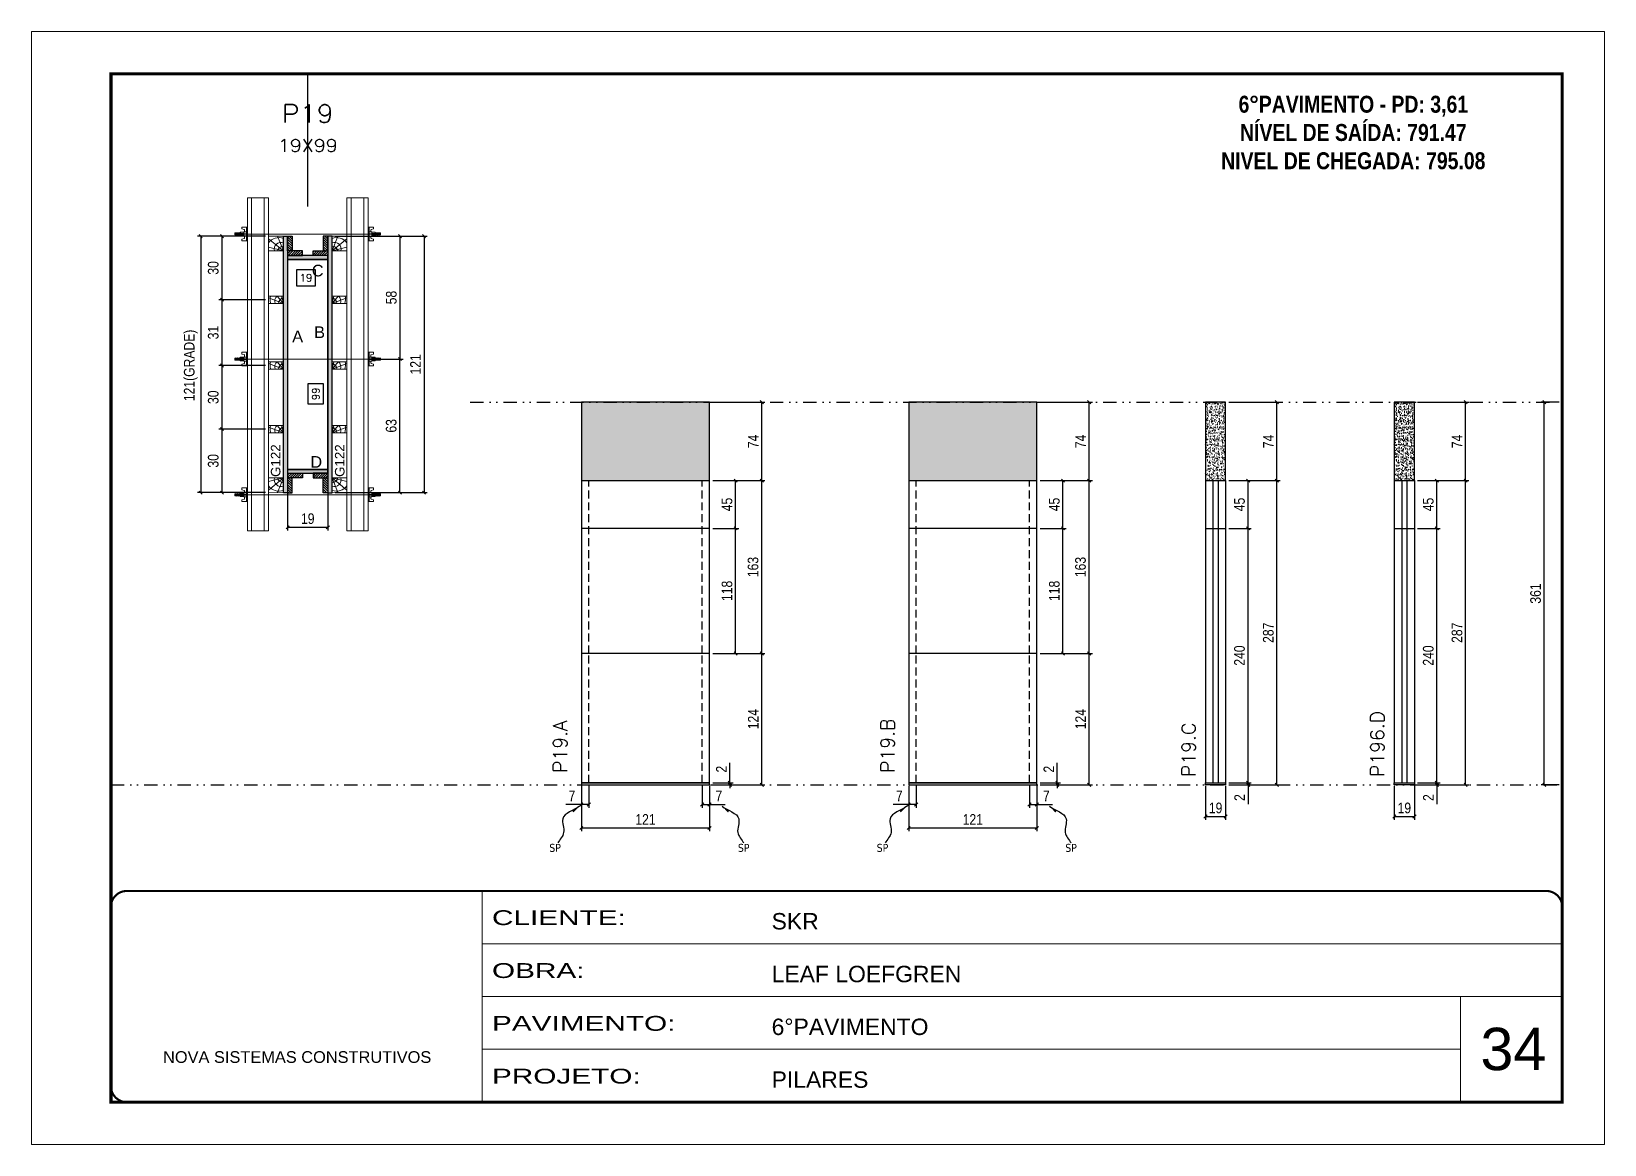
# Model space of a CAD drawing. Extents: x 14400 to 27878, y -21631 to 6985.
# Drawn here: x 15998 to 17483, y -3254 to -2204 of the extents above; entities that cross this region are included whole.
import ezdxf
from ezdxf.enums import TextEntityAlignment as Align

# ---------------------------------------------------------------- set-up
doc = ezdxf.new("R2010")
doc.units = 0
for name, pattern in [('CONTINUO', [0]), ('DASHED', [0.75, 0.5, -0.25]), ('DIVIDE2', [0.625, 0.25, -0.125, 0, -0.125, 0, -0.125]), ('HIDDEN', [0.375, 0.25, -0.125])]:
    doc.linetypes.add(name, pattern=pattern)
for name, color, linetype, lineweight in [('CARIMBO', 255, 'Continuous', 9), ('Folhas', 255, 'Continuous', 9), ('Hachura', 251, 'Continuous', 9), ('Madeira', 126, 'Continuous', 18), ('Perfil Metálico', 224, 'Continuous', 18), ('SARRAFO DE PRESSAO', 251, 'DASHED', 9), ('Texto Seção', 7, 'Continuous', 15)]:
    doc.layers.add(name, color=color, linetype=linetype, lineweight=lineweight)
for name, color, linetype in [('CHAPA', 1, 'Continuous'), ('COTA', 241, 'Continuous'), ('NOMENCLATURA', 7, 'Continuous'), ('Nível', 160, 'Continuous'), ('Painéis', 200, 'Continuous'), ('SARR_2.2x7', 40, 'Continuous'), ('SARRAFO', 251, 'Continuous'), ('Sarrafo de Pressão', 42, 'HIDDEN'), ('texto', 7, 'Continuous'), ('Texto de Titulo', 7, 'Continuous'), ('Texto Qtd Sarr', 242, 'Continuous'), ('TEXTO_GERAL', 7, 'Continuous')]:
    doc.layers.add(name, color=color, linetype=linetype)
doc.styles.add('ARIAL', font='arial.ttf')
doc.styles.add('COTA TECNICA', font='techl___.ttf', dxfattribs={"height": 10})
doc.styles.add('COTA TECNICA 2X', font='techl___.ttf', dxfattribs={"height": 10})
doc.styles.add('COTA TECNICA-50', font='techl___.ttf', dxfattribs={"height": 10})
doc.styles.add('REGUA-120', font='ROMANS.shx', dxfattribs={"height": 15})
doc.styles.add('ROMANC', font='techb___.ttf', dxfattribs={"height": 2.5})
doc.styles.add('ROMANS', font='romans.shx')
doc.styles.add('SANSSERIF', font='sas_____.pfb')
doc.styles.get("Standard").update_dxf_attribs({"font": 'arial.ttf'})
doc.styles.add('Tecnologia', font='')
doc.styles.get('Tecnologia').set_extended_font_data('Forgotten Futurist')
doc.dimstyles.new('COTA PAINEL-50', dxfattribs={"dimtxt": 10, "dimasz": 3, "dimexe": 3, "dimexo": 3, "dimgap": 3, "dimtad": 1, "dimdec": 1, "dimzin": 12, "dimdsep": 46, "dimtxsty": 'COTA TECNICA-50', "dimblk1": 'OBLIQUE', "dimblk2": 'OBLIQUE', "dimsah": 1, "dimcen": 0.9, "dimclrd": 4, "dimclre": 4, "dimclrt": 240, "dimadec": 1, "dimazin": 3, "dimtfac": 1, "dimtdec": 1, "dimtmove": 0, "dimatfit": 3, "dimfxl": 1, "dimtolj": 1, "dimtzin": 12, "dimarcsym": 0})
doc.dimstyles.new('PAINEL', dxfattribs={"dimtxt": 10, "dimasz": 3, "dimexe": 3, "dimexo": 3, "dimgap": 3, "dimtad": 1, "dimdec": 1, "dimzin": 12, "dimdsep": 46, "dimtxsty": 'COTA TECNICA', "dimblk1": 'OBLIQUE', "dimblk2": 'OBLIQUE', "dimsah": 1, "dimcen": 0.9, "dimclrd": 4, "dimclre": 4, "dimclrt": 240, "dimadec": 1, "dimazin": 3, "dimtfac": 1, "dimtdec": 1, "dimtmove": 0, "dimatfit": 3, "dimfxl": 1, "dimtolj": 1, "dimtzin": 12, "dimarcsym": 0})
doc.dimstyles.new('SECAO PILAR', dxfattribs={"dimtxt": 10, "dimasz": 3, "dimexe": 3, "dimexo": 3, "dimgap": 3, "dimtad": 1, "dimdec": 1, "dimlfac": 0.5, "dimzin": 12, "dimdsep": 46, "dimtxsty": 'COTA TECNICA 2X', "dimblk1": 'OBLIQUE', "dimblk2": 'OBLIQUE', "dimsah": 1, "dimcen": 0.9, "dimclrd": 256, "dimclre": 256, "dimclrt": 256, "dimadec": 1, "dimazin": 3, "dimtfac": 1, "dimtdec": 1, "dimtmove": 0, "dimatfit": 3, "dimfxl": 1, "dimtolj": 1, "dimtzin": 12, "dimarcsym": 0})
doc.dimstyles.new('SECÇÃO 2', dxfattribs={"dimtxt": 7, "dimasz": 6, "dimexe": 0.18, "dimexo": 2, "dimgap": -4, "dimtad": 3, "dimdec": 1, "dimlfac": 0.5, "dimzin": 12, "dimdsep": 46, "dimtxsty": 'ROMANS', "dimblk": 'ARCHTICK', "dimcen": 0.09, "dimse1": 1, "dimse2": 1, "dimsd1": 1, "dimsd2": 1, "dimclrd": 180, "dimclre": 5, "dimclrt": 1, "dimadec": 0, "dimazin": 3, "dimtfac": 1, "dimtdec": 1, "dimtofl": 0, "dimtmove": 0, "dimatfit": 3, "dimldrblk": 'ARCHTICK', "dimfxl": 1, "dimtolj": 1, "dimtzin": 0, "dimarcsym": 0})
doc.dimstyles.get("Standard").update_dxf_attribs({"dimtxt": 0.18, "dimasz": 0.18, "dimexe": 0.18, "dimexo": 0.0625, "dimgap": 0.09, "dimtad": 0, "dimtih": 1, "dimtoh": 1, "dimdec": 4, "dimzin": 0, "dimdsep": 46, "dimtxsty": 'Standard', "dimcen": 0.09, "dimadec": 0, "dimazin": 0, "dimtfac": 1, "dimtdec": 4, "dimtofl": 0, "dimtmove": 0, "dimatfit": 3, "dimfxl": 1, "dimtolj": 1, "dimtzin": 0, "dimarcsym": 0})
pattern_1 = [(135, (-6651.1183, 6864.0094), (-1.12253202, -1.12253202), [])]
pattern_2 = [(135, (-6651.1183, 6727.0094), (-1.12253202, -1.12253202), [])]
pattern_3 = [(225, (7116.338, -25340.3506), (1.12253202, -1.12253202), [])]

msp = doc.modelspace()

# ---------------------------------------------------------------- texts
at = {"layer": 'CARIMBO', "style": 'ARIAL'}
msp.add_text('34', height=40, dxfattribs=at).set_placement((17366.33, -3183.73))
at = {"layer": 'NOMENCLATURA', "color": 2, "insert": (17246.31, -2237.81), "char_height": 16, "attachment_point": 2, "style": 'ROMANC'}
msp.add_mtext_dynamic_manual_height_columns('\\P6°PAVIMENTO - PD: 3,61\\PNÍVEL DE SAÍDA: 791.47\\PNIVEL DE CHEGADA: 795.08', width=432.3511, gutter_width=1, heights=[0], dxfattribs=at)
at = {"layer": 'texto', "color": 0, "char_height": 7.5, "attachment_point": 5}
for insert in [(16492.78, -2974.08), (16670.81, -2974.08), (16801.84, -2974.08), (16979.86, -2974.08)]:
    msp.add_mtext('{\\fTahoma|b0|i0|c0|p34;\\C4;SP}', dxfattribs=dict(at, insert=insert))
at = {"layer": 'Texto Seção', "char_height": 13, "attachment_point": 7, "rotation": 90, "style": 'REGUA-120'}
for s, insert, width in [('P196.D', (17275.52, -2907.18), 370.6998), ('P19.A', (16504.09, -2903.34), 285.3299), ('P19.B', (16813.14, -2903.34), 285.3299), ('P19.C', (17097.34, -2907.18), 370.6998)]:
    msp.add_mtext(s, dxfattribs=dict(at, insert=insert, width=width))
at = {"layer": 'TEXTO_GERAL', "style": 'ARIAL'}
for s, p in [('C', (16268.7, -2429.44)), ('A', (16249.75, -2491.5)), ('B', (16270.46, -2487.58)), ('D', (16267.3, -2609.94))]:
    msp.add_text(s, height=11, dxfattribs=at).set_placement(p, align=Align.MIDDLE_CENTER)
at = {"layer": 'TEXTO_GERAL', "color": 0, "linetype": 'Continuous', "style": 'SANSSERIF'}
for p in [(16228.99, -2624.09), (16289.46, -2624.09)]:
    msp.add_text('G122', height=9, rotation=90, dxfattribs=at).set_placement(p, align=Align.MIDDLE_LEFT)

# ---------------------------------------------------------------- blocks, each defined once
blk = doc.blocks.new('9999999999')
at = {"color": 30, "linetype": 'CONTINUO'}
for p, q in [((98564.6, 34230.2), (98564.6, 34429.4)), ((98564.6, 34379.6), (99584, 34379.6)), ((98564.6, 34329.8), (99488, 34329.8)), ((99584, 34329.8), (99488, 34329.8)), ((99488, 34329.8), (99488, 34230.2)), ((98564.6, 34280), (99488, 34280))]:
    blk.add_line(p, q, dxfattribs=at)
at = {"color": 30, "linetype": 'CONTINUO', "const_width": 2}
blk.add_lwpolyline([(99584, 34230.2), (99584, 34414.4, 0.414214), (99569, 34429.4), (98229, 34429.4, 0.414214), (98214, 34414.4), (98214, 34245.2, 0.414214), (98229, 34230.2), (99584, 34230.2)], format="xyb", dxfattribs=at)
at = {"layer": 'Folhas'}
blk.add_lwpolyline([(98139, 34190.2), (99624, 34190.2), (99624, 35240.2), (98139, 35240.2)], close=True, dxfattribs=at)
at = {"layer": 'Folhas', "color": 30, "const_width": 3}
blk.add_lwpolyline([(98214, 34230.2), (99584, 34230.2), (99584, 35200.2), (98214, 35200.2)], close=True, dxfattribs=at)
at = {"color": 7, "linetype": 'Continuous', "ltscale": 5, "style": 'ARIAL'}
for s, height, p in [('SKR', 15.48, (98837.7, 34393.1)), ('LEAF LOEFGREN', 15.483, (98837.7, 34343.3)), ('6°PAVIMENTO', 15.483, (98837.7, 34293.5)), ('NOVA SISTEMAS CONSTRUTIVOS', 11.059, (98263.2, 34267.2)), ('PILARES', 15.48, (98837.7, 34243.7))]:
    blk.add_text(s, height=height, dxfattribs=at).set_placement(p)
at = {"layer": 'Folhas', "color": 7, "style": 'Tecnologia', "width": 1.5}
for s, p in [('CLIENTE:', (98573.7, 34397.2)), ('OBRA:', (98573.7, 34347.3)), ('PAVIMENTO:', (98573.7, 34297.5)), ('PROJETO:', (98573.7, 34247.7))]:
    blk.add_text(s, height=14, dxfattribs=at).set_placement(p)
blk = doc.blocks.new('*D3335')
at = {"layer": 'COTA', "color": 180, "lineweight": -2, "transparency": 16777216}
for p, q in [((16274.3, -2536.2), (16259.3, -2536.2)), ((16259.3, -2536.2), (16259.3, -2555.2)), ((16274.3, -2555.2), (16274.3, -2536.2)), ((16259.3, -2555.2), (16274.3, -2555.2))]:
    blk.add_line(p, q, dxfattribs=at)
at = {"layer": 'Defpoints', "color": 0, "transparency": 16777216}
for p in [(16240.3, -2418.9), (16240.3, -2616.9), (16278.3, -2616.9)]:
    blk.add_point(p, dxfattribs=at)
at = {"layer": 'COTA', "color": 1, "transparency": 16777216, "insert": (16266.8, -2545.7), "char_height": 7, "attachment_point": 5, "rotation": 90, "style": 'ROMANS'}
blk.add_mtext('\\A1;99', dxfattribs=at)
blk = doc.blocks.new('_ArchTick')
at = {"color": 0, "linetype": 'ByBlock', "const_width": 0.15}
blk.add_lwpolyline([(-0.5, -0.5), (0.5, 0.5)], dxfattribs=at)
blk = doc.blocks.new('*D3336')
at = {"layer": 'COTA', "color": 180, "lineweight": -2, "transparency": 16777216}
for p, q in [((16266.6, -2428.7), (16248.6, -2428.7)), ((16248.6, -2428.7), (16248.6, -2443.7)), ((16266.6, -2443.7), (16266.6, -2428.7)), ((16248.6, -2443.7), (16266.6, -2443.7))]:
    blk.add_line(p, q, dxfattribs=at)
at = {"layer": 'Defpoints', "color": 0, "transparency": 16777216}
for p in [(16240.3, -2418.9), (16278.3, -2418.9), (16278.3, -2447.7)]:
    blk.add_point(p, dxfattribs=at)
at = {"layer": 'COTA', "color": 1, "transparency": 16777216, "insert": (16257.6, -2436.2), "char_height": 7, "attachment_point": 5, "style": 'ROMANS'}
blk.add_mtext('\\A1;19', dxfattribs=at)
blk = doc.blocks.new('_Oblique')
at = {"color": 0, "linetype": 'ByBlock', "lineweight": -2}
blk.add_line((-0.5, -0.5), (0.5, 0.5), dxfattribs=at)
blk = doc.blocks.new('*D3346')
at = {"layer": 'COTA', "lineweight": -2, "transparency": 16777216}
for p, q in [((16240.3, -2623.5), (16240.3, -2674.6)), ((16278.3, -2623.5), (16278.3, -2674.6)), ((16240.3, -2671.6), (16278.3, -2671.6))]:
    blk.add_line(p, q, dxfattribs=at)
at = {"layer": 'Defpoints', "color": 0, "transparency": 16777216}
for p in [(16240.3, -2620.5), (16278.3, -2620.5), (16278.3, -2671.6)]:
    blk.add_point(p, dxfattribs=at)
at = {"layer": 'COTA', "lineweight": -2, "transparency": 16777216, "xscale": 3, "yscale": 3, "zscale": 3, "rotation": 180}
blk.add_blockref('_Oblique', (16240.3, -2671.6), dxfattribs=at)
at = {"layer": 'COTA', "lineweight": -2, "transparency": 16777216, "xscale": 3, "yscale": 3, "zscale": 3}
blk.add_blockref('_Oblique', (16278.3, -2671.6), dxfattribs=at)
at = {"layer": 'COTA', "transparency": 16777216, "insert": (16259.3, -2663.5), "char_height": 10, "attachment_point": 5, "style": 'COTA TECNICA 2X'}
blk.add_mtext('\\A1;19', dxfattribs=at)
blk = doc.blocks.new('*D3337')
at = {"layer": 'COTA', "lineweight": -2, "transparency": 16777216}
for p, q in [((16285.3, -2396.9), (16372.1, -2396.9)), ((16369.1, -2396.9), (16369.1, -2638.9)), ((16285.3, -2638.9), (16372.1, -2638.9))]:
    blk.add_line(p, q, dxfattribs=at)
at = {"layer": 'Defpoints', "color": 0, "transparency": 16777216}
for p in [(16282.3, -2396.9), (16282.3, -2638.9), (16369.1, -2638.9)]:
    blk.add_point(p, dxfattribs=at)
at = {"layer": 'COTA', "lineweight": -2, "transparency": 16777216, "xscale": 3, "yscale": 3, "zscale": 3}
for p, rotation in [((16369.1, -2396.9), 90), ((16369.1, -2638.9), 270)]:
    blk.add_blockref('_Oblique', p, dxfattribs=dict(at, rotation=rotation))
at = {"layer": 'COTA', "transparency": 16777216, "insert": (16361, -2517.9), "char_height": 10, "attachment_point": 5, "rotation": 90, "style": 'COTA TECNICA 2X'}
blk.add_mtext('\\A1;121', dxfattribs=at)
blk = doc.blocks.new('*D3338')
at = {"layer": 'COTA', "lineweight": -2, "transparency": 16777216}
for p, q in [((16319.3, -2396.9), (16349.3, -2396.9)), ((16346.3, -2396.9), (16346.3, -2512.9)), ((16319.3, -2512.9), (16349.3, -2512.9))]:
    blk.add_line(p, q, dxfattribs=at)
at = {"layer": 'Defpoints', "color": 0, "transparency": 16777216}
for p in [(16316.3, -2396.9), (16316.3, -2512.9), (16346.3, -2512.9)]:
    blk.add_point(p, dxfattribs=at)
at = {"layer": 'COTA', "lineweight": -2, "transparency": 16777216, "xscale": 3, "yscale": 3, "zscale": 3}
for p, rotation in [((16346.3, -2396.9), 90), ((16346.3, -2512.9), 270)]:
    blk.add_blockref('_Oblique', p, dxfattribs=dict(at, rotation=rotation))
at = {"layer": 'COTA', "transparency": 16777216, "insert": (16338.2, -2454.9), "char_height": 10, "attachment_point": 5, "rotation": 90, "style": 'COTA TECNICA 2X'}
blk.add_mtext('\\A1;58', dxfattribs=at)
blk = doc.blocks.new('*D3339')
at = {"layer": 'COTA', "lineweight": -2, "transparency": 16777216}
for p, q in [((16319.3, -2512.9), (16349.3, -2512.9)), ((16346.3, -2638.9), (16346.3, -2512.9)), ((16319.3, -2638.9), (16349.3, -2638.9))]:
    blk.add_line(p, q, dxfattribs=at)
at = {"layer": 'Defpoints', "color": 0, "transparency": 16777216}
for p in [(16316.3, -2512.9), (16346.3, -2512.9), (16316.3, -2638.9)]:
    blk.add_point(p, dxfattribs=at)
at = {"layer": 'COTA', "lineweight": -2, "transparency": 16777216, "xscale": 3, "yscale": 3, "zscale": 3}
for p, rotation in [((16346.3, -2512.9), 90), ((16346.3, -2638.9), 270)]:
    blk.add_blockref('_Oblique', p, dxfattribs=dict(at, rotation=rotation))
at = {"layer": 'COTA', "transparency": 16777216, "insert": (16338.1, -2575.9), "char_height": 10, "attachment_point": 5, "rotation": 90, "style": 'COTA TECNICA 2X'}
blk.add_mtext('\\A1;63', dxfattribs=at)
blk = doc.blocks.new('titulo1')
at = {"layer": 'Defpoints', "color": 252, "linetype": 'HIDDEN', "ltscale": 2}
blk.add_line((0, 0), (0, 125), dxfattribs=at)
at = {"layer": 'Defpoints', "style": 'ROMANS', "oblique": 15}
blk.add_attdef('FOLHA', text='', height=10, dxfattribs=at).set_placement((0, 15.6), align=Align.MIDDLE_CENTER)
at = {"layer": 'Texto Qtd Sarr', "color": 3, "style": 'ROMANS', "oblique": 15}
for tag, height, p in [('TITULO', 17, (0, 71.4)), ('SEÇÃO', 12, (0, 41.5))]:
    blk.add_attdef(tag, text='', height=height, dxfattribs=at).set_placement(p, align=Align.MIDDLE_CENTER)
blk = doc.blocks.new('C')
at = {"layer": 'Hachura', "color": 0}
for p, q in [((0, 3.22), (0, -3.22)), ((0.45, 3.22), (0, 3.22)), ((0.46, 3.16), (0, 3.16)), ((0.46, 3.05), (0, 3.05)), ((0.46, 2.88), (0, 2.88)), ((0, 2.75), (0, -1.16)), ((0.46, 2.65), (0, 2.65)), ((0.46, 2.23), (0, 2.23)), ((0.46, 1.51), (0, 1.51)), ((0.39, 0.49), (0.17, 0.49)), ((0.45, -3.23), (0.45, 3.22)), ((0.45, 3.22), (2.58, 3.22)), ((1.74, 0.97), (0.45, 0.97)), ((1.45, 0.1), (0.45, 0.1)), ((1.35, 1.94), (1.35, 0.96)), ((2.58, 2.39), (1.47, 2.09)), ((1.74, -0.97), (1.74, 0.97)), ((1.74, 0.97), (1.74, 0.84)), ((1.74, 0.97), (1.74, 0.84)), ((1.74, 0.84), (3.35, 0.84)), ((3.35, 0.45), (1.74, 0.45)), ((2.58, 3.22), (2.58, 2.39)), ((3.32, 0.84), (3.32, -0.84)), ((3.35, 0.84), (3.35, -0.84)), ((3.68, 0.45), (3.35, 0.45)), ((3.84, -0.52), (3.35, 0.45)), ((3.35, 0.06), (3.67, -0.57)), ((3.68, 0.45), (4.16, -0.52)), ((3.72, 0.5), (4.25, -0.57)), ((4.37, -0.55), (3.83, 0.53)), ((4.15, 0.45), (3.93, 0.45)), ((4.42, -0.52), (3.93, 0.45)), ((4.15, 0.45), (4.26, 0.45)), ((4.26, 0.45), (4.74, -0.52)), ((4.3, 0.5), (4.83, -0.57)), ((4.95, -0.55), (4.41, 0.53)), ((4.51, 0.45), (4.84, 0.45)), ((5, -0.52), (4.51, 0.45)), ((4.84, 0.45), (5.32, -0.52)), ((4.88, 0.5), (5.41, -0.57)), ((5.53, -0.55), (4.99, 0.53)), ((5.58, -0.52), (5.09, 0.45)), ((5.42, 0.45), (5.09, 0.45)), ((5.58, -0.52), (5.09, 0.45)), ((5.42, 0.45), (5.74, -0.19)), ((5.46, 0.5), (5.74, -0.07)), ((5.74, 0.19), (5.57, 0.53)), ((5.74, 0.32), (5.68, 0.45)), ((5.68, 0.45), (5.74, 0.45)), ((5.74, 0.45), (5.9, 0.29)), ((5.74, 0.45), (5.74, -0.52)), ((5.9, -0.36), (5.9, 0.29)), ((0.45, 0), (0, 0)), ((0.46, -1.52), (0, -1.52)), ((0.46, -2.23), (0, -2.23)), ((0.46, -2.65), (0, -2.65)), ((0.46, -2.88), (0, -2.88)), ((0.46, -3.05), (0, -3.05)), ((0.46, -3.16), (0, -3.16)), ((0, -3.22), (2.57, -3.22)), ((0.08, -0.48), (0.29, -0.48)), ((0.29, -0.48), (0.4, -0.48)), ((0.45, 0), (0.45, -0.97)), ((0.45, -0.16), (1.45, -0.16)), ((0.45, -0.65), (0.45, -0.32)), ((0.45, -3.23), (0.45, -0.65)), ((0.45, -0.97), (1.74, -0.97)), ((1.35, -1.94), (1.35, -0.97)), ((2.58, -2.39), (1.47, -2.1)), ((3.35, -0.32), (1.74, -0.32)), ((3.35, -0.84), (1.74, -0.84)), ((2.58, -3.23), (2.58, -2.39)), ((3.35, -0.07), (3.58, -0.52)), ((3.35, -0.52), (3.58, -0.52)), ((3.84, -0.52), (4.16, -0.52)), ((4.42, -0.52), (4.74, -0.52)), ((4.63, -0.52), (4.74, -0.52)), ((5, -0.52), (5.32, -0.52)), ((5.58, -0.52), (5.74, -0.52)), ((5.74, -0.52), (5.9, -0.36)), ((5.74, -0.52), (5.74, -0.52))]:
    blk.add_line(p, q, dxfattribs=at)
for centre, radius, start, end in [((1.52, 1.94), 0.161, 104.74356, 180), ((1.44, -0.03), 0.129, 272.69497, 87.30503), ((3.81, 0.39), 0.143, 25.56881, 154.43119), ((4.39, 0.39), 0.143, 25.56881, 154.43119), ((4.97, 0.39), 0.143, 25.56881, 154.43119), ((5.55, 0.39), 0.143, 25.56881, 154.43119), ((0.17, -0.37), 0.174, 221.74404, 317.85924), ((1.52, -1.94), 0.161, 180, 255.25644), ((3.71, -0.4), 0.174, 222.14076, 318.25596), ((4.29, -0.4), 0.174, 222.14076, 318.25596), ((4.87, -0.4), 0.174, 222.14076, 318.25596), ((5.45, -0.4), 0.174, 222.14076, 318.25596), ((5.61, -0.4), 0.174, 317.85924, 318.25596)]:
    blk.add_arc(centre, radius, start, end, dxfattribs=at)
blk = doc.blocks.new('PONTALETE')
at = {"layer": 'Madeira'}
for q in [(2.71, 7), (7, 5.76), (7, 1.74)]:
    blk.add_line((0, 0), q, dxfattribs=at)
blk.add_lwpolyline([(0, 0), (7, 0), (7, 7), (0, 7)], close=True, dxfattribs=at)
for centre, radius, start, end in [((2.04, 0.06), 6.23, 37.28179, 109.09128), ((1.09, 0.9), 3.19, 343.60304, 109.98471), ((-0.21, -0.78), 3.09, 14.63219, 86.0383)]:
    blk.add_arc(centre, radius, start, end, dxfattribs=at)
blk = doc.blocks.new('MEIO PONTALETE')
at = {"layer": 'Madeira'}
for q in [(2.71, 7), (3.5, 2.88), (3.5, 0.87)]:
    blk.add_line((0, 0), q, dxfattribs=at)
blk.add_lwpolyline([(0, 0), (3.5, 0), (3.5, 7), (0, 7)], close=True, dxfattribs=at)
for centre, radius, start, end in [((2.04, 0.06), 6.23, 76.44987, 109.09128), ((1.09, 0.9), 3.19, 40.90626, 109.98471), ((-0.21, -0.78), 3.09, 14.63219, 86.0383)]:
    blk.add_arc(centre, radius, start, end, dxfattribs=at)
blk = doc.blocks.new('*D3340')
at = {"layer": 'COTA', "lineweight": -2, "transparency": 16777216}
for p, q in [((16219.3, -2578.9), (16175.4, -2578.9)), ((16178.4, -2638.9), (16178.4, -2578.9)), ((16219.3, -2638.9), (16175.4, -2638.9))]:
    blk.add_line(p, q, dxfattribs=at)
at = {"layer": 'Defpoints', "color": 0, "transparency": 16777216}
for p in [(16178.4, -2578.9), (16222.3, -2578.9), (16222.3, -2638.9)]:
    blk.add_point(p, dxfattribs=at)
at = {"layer": 'COTA', "lineweight": -2, "transparency": 16777216, "xscale": 3, "yscale": 3, "zscale": 3}
for p, rotation in [((16178.4, -2578.9), 90), ((16178.4, -2638.9), 270)]:
    blk.add_blockref('_Oblique', p, dxfattribs=dict(at, rotation=rotation))
at = {"layer": 'COTA', "transparency": 16777216, "insert": (16170.1, -2608.9), "char_height": 10, "attachment_point": 5, "rotation": 90, "style": 'COTA TECNICA 2X'}
blk.add_mtext('\\A1;30', dxfattribs=at)
blk = doc.blocks.new('*D3341')
at = {"layer": 'COTA', "lineweight": -2, "transparency": 16777216}
for p, q in [((16219.3, -2396.9), (16155.2, -2396.9)), ((16158.2, -2396.9), (16158.2, -2638.9)), ((16219.3, -2638.9), (16155.2, -2638.9))]:
    blk.add_line(p, q, dxfattribs=at)
at = {"layer": 'Defpoints', "color": 0, "transparency": 16777216}
for p in [(16222.3, -2396.9), (16158.2, -2638.9), (16222.3, -2638.9)]:
    blk.add_point(p, dxfattribs=at)
at = {"layer": 'COTA', "lineweight": -2, "transparency": 16777216, "xscale": 3, "yscale": 3, "zscale": 3}
for p, rotation in [((16158.2, -2396.9), 90), ((16158.2, -2638.9), 270)]:
    blk.add_blockref('_Oblique', p, dxfattribs=dict(at, rotation=rotation))
at = {"layer": 'COTA', "transparency": 16777216, "insert": (16148.9, -2518.9), "char_height": 10, "attachment_point": 5, "rotation": 90, "style": 'COTA TECNICA 2X'}
blk.add_mtext('\\A1;121(GRADE)', dxfattribs=at)
blk = doc.blocks.new('*D3347')
at = {"layer": 'COTA', "lineweight": -2, "transparency": 16777216}
for p, q in [((16219.3, -2518.9), (16175.4, -2518.9)), ((16178.4, -2578.9), (16178.4, -2518.9)), ((16219.3, -2578.9), (16175.4, -2578.9))]:
    blk.add_line(p, q, dxfattribs=at)
at = {"layer": 'Defpoints', "color": 0, "transparency": 16777216}
for p in [(16178.4, -2518.9), (16222.3, -2518.9), (16222.3, -2578.9)]:
    blk.add_point(p, dxfattribs=at)
at = {"layer": 'COTA', "lineweight": -2, "transparency": 16777216, "xscale": 3, "yscale": 3, "zscale": 3}
for p, rotation in [((16178.4, -2518.9), 90), ((16178.4, -2578.9), 270)]:
    blk.add_blockref('_Oblique', p, dxfattribs=dict(at, rotation=rotation))
at = {"layer": 'COTA', "transparency": 16777216, "insert": (16170.1, -2548.9), "char_height": 10, "attachment_point": 5, "rotation": 90, "style": 'COTA TECNICA 2X'}
blk.add_mtext('\\A1;30', dxfattribs=at)
blk = doc.blocks.new('*D3348')
at = {"layer": 'COTA', "lineweight": -2, "transparency": 16777216}
for p, q in [((16219.3, -2456.9), (16175.4, -2456.9)), ((16178.4, -2518.9), (16178.4, -2456.9)), ((16219.3, -2518.9), (16175.4, -2518.9))]:
    blk.add_line(p, q, dxfattribs=at)
at = {"layer": 'Defpoints', "color": 0, "transparency": 16777216}
for p in [(16178.4, -2456.9), (16222.3, -2456.9), (16222.3, -2518.9)]:
    blk.add_point(p, dxfattribs=at)
at = {"layer": 'COTA', "lineweight": -2, "transparency": 16777216, "xscale": 3, "yscale": 3, "zscale": 3}
for p, rotation in [((16178.4, -2456.9), 90), ((16178.4, -2518.9), 270)]:
    blk.add_blockref('_Oblique', p, dxfattribs=dict(at, rotation=rotation))
at = {"layer": 'COTA', "transparency": 16777216, "insert": (16170.1, -2487.9), "char_height": 10, "attachment_point": 5, "rotation": 90, "style": 'COTA TECNICA 2X'}
blk.add_mtext('\\A1;31', dxfattribs=at)
blk = doc.blocks.new('*D3349')
at = {"layer": 'COTA', "lineweight": -2, "transparency": 16777216}
for p, q in [((16219.3, -2396.9), (16175.4, -2396.9)), ((16178.4, -2456.9), (16178.4, -2396.9)), ((16219.3, -2456.9), (16175.4, -2456.9))]:
    blk.add_line(p, q, dxfattribs=at)
at = {"layer": 'Defpoints', "color": 0, "transparency": 16777216}
for p in [(16178.4, -2396.9), (16222.3, -2396.9), (16222.3, -2456.9)]:
    blk.add_point(p, dxfattribs=at)
at = {"layer": 'COTA', "lineweight": -2, "transparency": 16777216, "xscale": 3, "yscale": 3, "zscale": 3}
for p, rotation in [((16178.4, -2396.9), 90), ((16178.4, -2456.9), 270)]:
    blk.add_blockref('_Oblique', p, dxfattribs=dict(at, rotation=rotation))
at = {"layer": 'COTA', "transparency": 16777216, "insert": (16170.1, -2426.9), "char_height": 10, "attachment_point": 5, "rotation": 90, "style": 'COTA TECNICA 2X'}
blk.add_mtext('\\A1;30', dxfattribs=at)
blk = doc.blocks.new('*D3342')
at = {"layer": 'COTA', "color": 4, "lineweight": -2, "transparency": 16777216}
for p, q in [((16517.6, -2915.6), (16517.6, -2958.3)), ((16638.6, -2915.6), (16638.6, -2958.3)), ((16638.6, -2955.3), (16517.6, -2955.3))]:
    blk.add_line(p, q, dxfattribs=at)
at = {"layer": 'Defpoints', "color": 0, "transparency": 16777216}
for p in [(16517.6, -2912.6), (16638.6, -2912.6), (16517.6, -2955.3)]:
    blk.add_point(p, dxfattribs=at)
at = {"layer": 'COTA', "color": 4, "lineweight": -2, "transparency": 16777216, "xscale": 3, "yscale": 3, "zscale": 3, "rotation": 180}
blk.add_blockref('_Oblique', (16517.6, -2955.3), dxfattribs=at)
at = {"layer": 'COTA', "color": 4, "lineweight": -2, "transparency": 16777216, "xscale": 3, "yscale": 3, "zscale": 3}
blk.add_blockref('_Oblique', (16638.6, -2955.3), dxfattribs=at)
at = {"layer": 'COTA', "color": 240, "transparency": 16777216, "insert": (16578.1, -2947.2), "char_height": 10, "attachment_point": 5, "style": 'COTA TECNICA'}
blk.add_mtext('\\A1;121', dxfattribs=at)
blk = doc.blocks.new('*D3343')
at = {"layer": 'COTA', "color": 4, "lineweight": -2, "transparency": 16777216}
for p, q in [((16631.6, -2915.6), (16631.6, -2936.1)), ((16638.6, -2917.6), (16638.6, -2936.1)), ((16631.6, -2933.1), (16638.6, -2933.1)), ((16638.6, -2933.1), (16653.3, -2933.1))]:
    blk.add_line(p, q, dxfattribs=at)
at = {"layer": 'Defpoints', "color": 0, "transparency": 16777216}
for p in [(16631.6, -2912.6), (16638.6, -2914.6), (16638.6, -2933.1)]:
    blk.add_point(p, dxfattribs=at)
at = {"layer": 'COTA', "color": 4, "lineweight": -2, "transparency": 16777216, "xscale": 3, "yscale": 3, "zscale": 3, "rotation": 180}
blk.add_blockref('_Oblique', (16631.6, -2933.1), dxfattribs=at)
at = {"layer": 'COTA', "color": 4, "lineweight": -2, "transparency": 16777216, "xscale": 3, "yscale": 3, "zscale": 3}
blk.add_blockref('_Oblique', (16638.6, -2933.1), dxfattribs=at)
at = {"layer": 'COTA', "color": 240, "transparency": 16777216, "insert": (16647.4, -2925), "char_height": 10, "attachment_point": 5, "style": 'COTA TECNICA-50'}
blk.add_mtext('\\A1;7', dxfattribs=at)
blk = doc.blocks.new('*D3344')
at = {"layer": 'COTA', "color": 4, "lineweight": -2, "transparency": 16777216}
for p, q in [((16517.6, -2917.6), (16517.6, -2936.1)), ((16524.6, -2915.6), (16524.6, -2936.1)), ((16517.6, -2933.1), (16502.8, -2933.1)), ((16524.6, -2933.1), (16517.6, -2933.1))]:
    blk.add_line(p, q, dxfattribs=at)
at = {"layer": 'Defpoints', "color": 0, "transparency": 16777216}
for p in [(16517.6, -2914.6), (16524.6, -2912.6), (16517.6, -2933.1)]:
    blk.add_point(p, dxfattribs=at)
at = {"layer": 'COTA', "color": 4, "lineweight": -2, "transparency": 16777216, "xscale": 3, "yscale": 3, "zscale": 3, "rotation": 180}
blk.add_blockref('_Oblique', (16517.6, -2933.1), dxfattribs=at)
at = {"layer": 'COTA', "color": 4, "lineweight": -2, "transparency": 16777216, "xscale": 3, "yscale": 3, "zscale": 3}
blk.add_blockref('_Oblique', (16524.6, -2933.1), dxfattribs=at)
at = {"layer": 'COTA', "color": 240, "transparency": 16777216, "insert": (16508.7, -2925), "char_height": 10, "attachment_point": 5, "style": 'COTA TECNICA-50'}
blk.add_mtext('\\A1;7', dxfattribs=at)
blk = doc.blocks.new('*D3350')
at = {"layer": 'COTA', "color": 4, "linetype": 'ByBlock', "lineweight": -2, "transparency": 16777216}
for p, q in [((16641.6, -2790.6), (16690.9, -2790.6)), ((16687.9, -2914.6), (16687.9, -2790.6)), ((16641.6, -2914.6), (16690.9, -2914.6))]:
    blk.add_line(p, q, dxfattribs=at)
at = {"layer": 'Defpoints', "color": 0, "linetype": 'ByBlock', "transparency": 16777216}
for p in [(16638.6, -2790.6), (16687.9, -2790.6), (16638.6, -2914.6)]:
    blk.add_point(p, dxfattribs=at)
at = {"layer": 'COTA', "color": 4, "linetype": 'ByBlock', "lineweight": -2, "transparency": 16777216, "xscale": 3, "yscale": 3, "zscale": 3}
for p, rotation in [((16687.9, -2790.6), 90), ((16687.9, -2914.6), 270)]:
    blk.add_blockref('_Oblique', p, dxfattribs=dict(at, rotation=rotation))
at = {"layer": 'COTA', "color": 240, "linetype": 'ByBlock', "transparency": 16777216, "insert": (16679.9, -2852.6), "char_height": 10, "attachment_point": 5, "rotation": 90, "style": 'COTA TECNICA'}
blk.add_mtext('\\A1;124', dxfattribs=at)
blk = doc.blocks.new('*D3345')
at = {"layer": 'COTA', "color": 4, "lineweight": -2, "transparency": 16777216}
for p, q in [((16657.8, -2912.6), (16657.8, -2893.8)), ((16641.6, -2912.6), (16660.8, -2912.6)), ((16641.6, -2914.6), (16660.8, -2914.6)), ((16657.8, -2914.6), (16657.8, -2912.6)), ((16657.8, -2914.6), (16657.8, -2917.6))]:
    blk.add_line(p, q, dxfattribs=at)
at = {"layer": 'Defpoints', "color": 0, "transparency": 16777216}
for p in [(16638.6, -2912.6), (16638.6, -2914.6), (16657.8, -2914.6)]:
    blk.add_point(p, dxfattribs=at)
at = {"layer": 'COTA', "color": 4, "lineweight": -2, "transparency": 16777216, "xscale": 3, "yscale": 3, "zscale": 3}
for p, rotation in [((16657.8, -2912.6), 270), ((16657.8, -2914.6), 90)]:
    blk.add_blockref('_Oblique', p, dxfattribs=dict(at, rotation=rotation))
at = {"layer": 'COTA', "color": 240, "transparency": 16777216, "insert": (16649.8, -2899.8), "char_height": 10, "attachment_point": 5, "rotation": 90, "style": 'COTA TECNICA-50'}
blk.add_mtext('\\A1;2', dxfattribs=at)
blk = doc.blocks.new('*D3351')
at = {"layer": 'COTA', "color": 4, "linetype": 'ByBlock', "lineweight": -2, "transparency": 16777216}
for p, q in [((16641.6, -2790.6), (16690.9, -2790.6)), ((16687.9, -2914.6), (16687.9, -2790.6)), ((16641.6, -2914.6), (16690.9, -2914.6))]:
    blk.add_line(p, q, dxfattribs=at)
at = {"layer": 'Defpoints', "color": 0, "linetype": 'ByBlock', "transparency": 16777216}
for p in [(16638.6, -2790.6), (16687.9, -2790.6), (16638.6, -2914.6)]:
    blk.add_point(p, dxfattribs=at)
at = {"layer": 'COTA', "color": 4, "linetype": 'ByBlock', "lineweight": -2, "transparency": 16777216, "xscale": 3, "yscale": 3, "zscale": 3}
for p, rotation in [((16687.9, -2790.6), 90), ((16687.9, -2914.6), 270)]:
    blk.add_blockref('_Oblique', p, dxfattribs=dict(at, rotation=rotation))
at = {"layer": 'COTA', "color": 240, "linetype": 'ByBlock', "transparency": 16777216, "insert": (16679.9, -2852.6), "char_height": 10, "attachment_point": 5, "rotation": 90, "style": 'COTA TECNICA'}
blk.add_mtext('\\A1;124', dxfattribs=at)
blk = doc.blocks.new('*D3352')
at = {"layer": 'COTA', "color": 4, "lineweight": -2, "transparency": 16777216}
for p, q in [((16641.6, -2672.6), (16666.2, -2672.6)), ((16663.2, -2790.6), (16663.2, -2672.6)), ((16641.6, -2790.6), (16666.2, -2790.6))]:
    blk.add_line(p, q, dxfattribs=at)
at = {"layer": 'Defpoints', "color": 0, "transparency": 16777216}
for p in [(16638.6, -2672.6), (16663.2, -2672.6), (16638.6, -2790.6)]:
    blk.add_point(p, dxfattribs=at)
at = {"layer": 'COTA', "color": 4, "lineweight": -2, "transparency": 16777216, "xscale": 3, "yscale": 3, "zscale": 3}
for p, rotation in [((16663.2, -2672.6), 90), ((16663.2, -2790.6), 270)]:
    blk.add_blockref('_Oblique', p, dxfattribs=dict(at, rotation=rotation))
at = {"layer": 'COTA', "color": 240, "transparency": 16777216, "insert": (16655.1, -2731.6), "char_height": 10, "attachment_point": 5, "rotation": 90, "style": 'COTA TECNICA'}
blk.add_mtext('\\A1;118', dxfattribs=at)
blk = doc.blocks.new('*D3353')
at = {"layer": 'COTA', "color": 4, "lineweight": -2, "transparency": 16777216}
for p, q in [((17440.5, -2553.6), (17423.6, -2553.6)), ((17426.6, -2914.6), (17426.6, -2553.6)), ((17440.5, -2914.6), (17423.6, -2914.6))]:
    blk.add_line(p, q, dxfattribs=at)
at = {"layer": 'Defpoints', "color": 0, "transparency": 16777216}
for p in [(17426.6, -2553.6), (17443.5, -2553.6), (17443.5, -2914.6)]:
    blk.add_point(p, dxfattribs=at)
at = {"layer": 'COTA', "color": 4, "lineweight": -2, "transparency": 16777216, "xscale": 3, "yscale": 3, "zscale": 3}
for p, rotation in [((17426.6, -2553.6), 90), ((17426.6, -2914.6), 270)]:
    blk.add_blockref('_Oblique', p, dxfattribs=dict(at, rotation=rotation))
at = {"layer": 'COTA', "color": 240, "transparency": 16777216, "insert": (17418.4, -2734.1), "char_height": 10, "attachment_point": 5, "rotation": 90, "style": 'COTA TECNICA'}
blk.add_mtext('\\A1;361', dxfattribs=at)
blk = doc.blocks.new('*D3354')
at = {"layer": 'COTA', "color": 4, "lineweight": -2, "transparency": 16777216}
for p, q in [((16641.6, -2627.6), (16690.9, -2627.6)), ((16687.9, -2790.6), (16687.9, -2627.6)), ((16641.6, -2790.6), (16690.9, -2790.6))]:
    blk.add_line(p, q, dxfattribs=at)
at = {"layer": 'Defpoints', "color": 0, "transparency": 16777216}
for p in [(16638.6, -2627.6), (16687.9, -2627.6), (16638.6, -2790.6)]:
    blk.add_point(p, dxfattribs=at)
at = {"layer": 'COTA', "color": 4, "lineweight": -2, "transparency": 16777216, "xscale": 3, "yscale": 3, "zscale": 3}
for p, rotation in [((16687.9, -2627.6), 90), ((16687.9, -2790.6), 270)]:
    blk.add_blockref('_Oblique', p, dxfattribs=dict(at, rotation=rotation))
at = {"layer": 'COTA', "color": 240, "transparency": 16777216, "insert": (16679.7, -2709.1), "char_height": 10, "attachment_point": 5, "rotation": 90, "style": 'COTA TECNICA'}
blk.add_mtext('\\A1;163', dxfattribs=at)
blk = doc.blocks.new('*D3355')
at = {"layer": 'COTA', "color": 4, "lineweight": -2, "transparency": 16777216}
for p, q in [((16641.6, -2553.6), (16690.9, -2553.6)), ((16687.9, -2627.6), (16687.9, -2553.6)), ((16641.6, -2627.6), (16690.9, -2627.6))]:
    blk.add_line(p, q, dxfattribs=at)
at = {"layer": 'Defpoints', "color": 0, "transparency": 16777216}
for p in [(16638.6, -2553.6), (16687.9, -2553.6), (16638.6, -2627.6)]:
    blk.add_point(p, dxfattribs=at)
at = {"layer": 'COTA', "color": 4, "lineweight": -2, "transparency": 16777216, "xscale": 3, "yscale": 3, "zscale": 3}
for p, rotation in [((16687.9, -2553.6), 90), ((16687.9, -2627.6), 270)]:
    blk.add_blockref('_Oblique', p, dxfattribs=dict(at, rotation=rotation))
at = {"layer": 'COTA', "color": 240, "transparency": 16777216, "insert": (16679.9, -2590.6), "char_height": 10, "attachment_point": 5, "rotation": 90, "style": 'COTA TECNICA'}
blk.add_mtext('\\A1;74', dxfattribs=at)
blk = doc.blocks.new('*D3356')
at = {"layer": 'COTA', "color": 4, "lineweight": -2, "transparency": 16777216}
for p, q in [((16641.6, -2627.6), (16666.2, -2627.6)), ((16663.2, -2672.6), (16663.2, -2627.6)), ((16641.6, -2672.6), (16666.2, -2672.6))]:
    blk.add_line(p, q, dxfattribs=at)
at = {"layer": 'Defpoints', "color": 0, "transparency": 16777216}
for p in [(16638.6, -2627.6), (16663.2, -2627.6), (16638.6, -2672.6)]:
    blk.add_point(p, dxfattribs=at)
at = {"layer": 'COTA', "color": 4, "lineweight": -2, "transparency": 16777216, "xscale": 3, "yscale": 3, "zscale": 3}
for p, rotation in [((16663.2, -2627.6), 90), ((16663.2, -2672.6), 270)]:
    blk.add_blockref('_Oblique', p, dxfattribs=dict(at, rotation=rotation))
at = {"layer": 'COTA', "color": 240, "transparency": 16777216, "insert": (16655.1, -2650.1), "char_height": 10, "attachment_point": 5, "rotation": 90, "style": 'COTA TECNICA'}
blk.add_mtext('\\A1;45', dxfattribs=at)
blk = doc.blocks.new('*D3357')
at = {"layer": 'COTA', "color": 4, "lineweight": -2, "transparency": 16777216}
for p, q in [((16826.6, -2915.6), (16826.6, -2958.3)), ((16947.6, -2915.6), (16947.6, -2958.3)), ((16947.6, -2955.3), (16826.6, -2955.3))]:
    blk.add_line(p, q, dxfattribs=at)
at = {"layer": 'Defpoints', "color": 0, "transparency": 16777216}
for p in [(16826.6, -2912.6), (16947.6, -2912.6), (16826.6, -2955.3)]:
    blk.add_point(p, dxfattribs=at)
at = {"layer": 'COTA', "color": 4, "lineweight": -2, "transparency": 16777216, "xscale": 3, "yscale": 3, "zscale": 3, "rotation": 180}
blk.add_blockref('_Oblique', (16826.6, -2955.3), dxfattribs=at)
at = {"layer": 'COTA', "color": 4, "lineweight": -2, "transparency": 16777216, "xscale": 3, "yscale": 3, "zscale": 3}
blk.add_blockref('_Oblique', (16947.6, -2955.3), dxfattribs=at)
at = {"layer": 'COTA', "color": 240, "transparency": 16777216, "insert": (16887.1, -2947.2), "char_height": 10, "attachment_point": 5, "style": 'COTA TECNICA'}
blk.add_mtext('\\A1;121', dxfattribs=at)
blk = doc.blocks.new('*D3358')
at = {"layer": 'COTA', "color": 4, "lineweight": -2, "transparency": 16777216}
for p, q in [((16940.6, -2915.6), (16940.6, -2936.1)), ((16947.6, -2917.6), (16947.6, -2936.1)), ((16940.6, -2933.1), (16947.6, -2933.1)), ((16947.6, -2933.1), (16962.3, -2933.1))]:
    blk.add_line(p, q, dxfattribs=at)
at = {"layer": 'Defpoints', "color": 0, "transparency": 16777216}
for p in [(16940.6, -2912.6), (16947.6, -2914.6), (16947.6, -2933.1)]:
    blk.add_point(p, dxfattribs=at)
at = {"layer": 'COTA', "color": 4, "lineweight": -2, "transparency": 16777216, "xscale": 3, "yscale": 3, "zscale": 3, "rotation": 180}
blk.add_blockref('_Oblique', (16940.6, -2933.1), dxfattribs=at)
at = {"layer": 'COTA', "color": 4, "lineweight": -2, "transparency": 16777216, "xscale": 3, "yscale": 3, "zscale": 3}
blk.add_blockref('_Oblique', (16947.6, -2933.1), dxfattribs=at)
at = {"layer": 'COTA', "color": 240, "transparency": 16777216, "insert": (16956.5, -2925), "char_height": 10, "attachment_point": 5, "style": 'COTA TECNICA-50'}
blk.add_mtext('\\A1;7', dxfattribs=at)
blk = doc.blocks.new('*D3359')
at = {"layer": 'COTA', "color": 4, "lineweight": -2, "transparency": 16777216}
for p, q in [((16826.6, -2917.6), (16826.6, -2936.1)), ((16833.6, -2915.6), (16833.6, -2936.1)), ((16826.6, -2933.1), (16811.9, -2933.1)), ((16833.6, -2933.1), (16826.6, -2933.1))]:
    blk.add_line(p, q, dxfattribs=at)
at = {"layer": 'Defpoints', "color": 0, "transparency": 16777216}
for p in [(16826.6, -2914.6), (16833.6, -2912.6), (16826.6, -2933.1)]:
    blk.add_point(p, dxfattribs=at)
at = {"layer": 'COTA', "color": 4, "lineweight": -2, "transparency": 16777216, "xscale": 3, "yscale": 3, "zscale": 3, "rotation": 180}
blk.add_blockref('_Oblique', (16826.6, -2933.1), dxfattribs=at)
at = {"layer": 'COTA', "color": 4, "lineweight": -2, "transparency": 16777216, "xscale": 3, "yscale": 3, "zscale": 3}
blk.add_blockref('_Oblique', (16833.6, -2933.1), dxfattribs=at)
at = {"layer": 'COTA', "color": 240, "transparency": 16777216, "insert": (16817.7, -2925), "char_height": 10, "attachment_point": 5, "style": 'COTA TECNICA-50'}
blk.add_mtext('\\A1;7', dxfattribs=at)
blk = doc.blocks.new('*D3364')
at = {"layer": 'COTA', "color": 4, "linetype": 'ByBlock', "lineweight": -2, "transparency": 16777216}
for p, q in [((16950.6, -2790.6), (17000, -2790.6)), ((16997, -2914.6), (16997, -2790.6)), ((16950.6, -2914.6), (17000, -2914.6))]:
    blk.add_line(p, q, dxfattribs=at)
at = {"layer": 'Defpoints', "color": 0, "linetype": 'ByBlock', "transparency": 16777216}
for p in [(16947.6, -2790.6), (16997, -2790.6), (16947.6, -2914.6)]:
    blk.add_point(p, dxfattribs=at)
at = {"layer": 'COTA', "color": 4, "linetype": 'ByBlock', "lineweight": -2, "transparency": 16777216, "xscale": 3, "yscale": 3, "zscale": 3}
for p, rotation in [((16997, -2790.6), 90), ((16997, -2914.6), 270)]:
    blk.add_blockref('_Oblique', p, dxfattribs=dict(at, rotation=rotation))
at = {"layer": 'COTA', "color": 240, "linetype": 'ByBlock', "transparency": 16777216, "insert": (16988.9, -2852.6), "char_height": 10, "attachment_point": 5, "rotation": 90, "style": 'COTA TECNICA'}
blk.add_mtext('\\A1;124', dxfattribs=at)
blk = doc.blocks.new('*D3360')
at = {"layer": 'COTA', "color": 4, "lineweight": -2, "transparency": 16777216}
for p, q in [((16966.9, -2912.6), (16966.9, -2893.8)), ((16950.6, -2912.6), (16969.9, -2912.6)), ((16950.6, -2914.6), (16969.9, -2914.6)), ((16966.9, -2914.6), (16966.9, -2912.6)), ((16966.9, -2914.6), (16966.9, -2917.6))]:
    blk.add_line(p, q, dxfattribs=at)
at = {"layer": 'Defpoints', "color": 0, "transparency": 16777216}
for p in [(16947.6, -2912.6), (16947.6, -2914.6), (16966.9, -2914.6)]:
    blk.add_point(p, dxfattribs=at)
at = {"layer": 'COTA', "color": 4, "lineweight": -2, "transparency": 16777216, "xscale": 3, "yscale": 3, "zscale": 3}
for p, rotation in [((16966.9, -2912.6), 270), ((16966.9, -2914.6), 90)]:
    blk.add_blockref('_Oblique', p, dxfattribs=dict(at, rotation=rotation))
at = {"layer": 'COTA', "color": 240, "transparency": 16777216, "insert": (16958.9, -2899.8), "char_height": 10, "attachment_point": 5, "rotation": 90, "style": 'COTA TECNICA-50'}
blk.add_mtext('\\A1;2', dxfattribs=at)
blk = doc.blocks.new('*D3365')
at = {"layer": 'COTA', "color": 4, "linetype": 'ByBlock', "lineweight": -2, "transparency": 16777216}
for p, q in [((16950.6, -2790.6), (17000, -2790.6)), ((16997, -2914.6), (16997, -2790.6)), ((16950.6, -2914.6), (17000, -2914.6))]:
    blk.add_line(p, q, dxfattribs=at)
at = {"layer": 'Defpoints', "color": 0, "linetype": 'ByBlock', "transparency": 16777216}
for p in [(16947.6, -2790.6), (16997, -2790.6), (16947.6, -2914.6)]:
    blk.add_point(p, dxfattribs=at)
at = {"layer": 'COTA', "color": 4, "linetype": 'ByBlock', "lineweight": -2, "transparency": 16777216, "xscale": 3, "yscale": 3, "zscale": 3}
for p, rotation in [((16997, -2790.6), 90), ((16997, -2914.6), 270)]:
    blk.add_blockref('_Oblique', p, dxfattribs=dict(at, rotation=rotation))
at = {"layer": 'COTA', "color": 240, "linetype": 'ByBlock', "transparency": 16777216, "insert": (16988.9, -2852.6), "char_height": 10, "attachment_point": 5, "rotation": 90, "style": 'COTA TECNICA'}
blk.add_mtext('\\A1;124', dxfattribs=at)
blk = doc.blocks.new('*D3366')
at = {"layer": 'COTA', "color": 4, "lineweight": -2, "transparency": 16777216}
for p, q in [((16950.6, -2672.6), (16975.2, -2672.6)), ((16972.2, -2790.6), (16972.2, -2672.6)), ((16950.6, -2790.6), (16975.2, -2790.6))]:
    blk.add_line(p, q, dxfattribs=at)
at = {"layer": 'Defpoints', "color": 0, "transparency": 16777216}
for p in [(16947.6, -2672.6), (16972.2, -2672.6), (16947.6, -2790.6)]:
    blk.add_point(p, dxfattribs=at)
at = {"layer": 'COTA', "color": 4, "lineweight": -2, "transparency": 16777216, "xscale": 3, "yscale": 3, "zscale": 3}
for p, rotation in [((16972.2, -2672.6), 90), ((16972.2, -2790.6), 270)]:
    blk.add_blockref('_Oblique', p, dxfattribs=dict(at, rotation=rotation))
at = {"layer": 'COTA', "color": 240, "transparency": 16777216, "insert": (16964.1, -2731.6), "char_height": 10, "attachment_point": 5, "rotation": 90, "style": 'COTA TECNICA'}
blk.add_mtext('\\A1;118', dxfattribs=at)
blk = doc.blocks.new('*D3361')
at = {"layer": 'COTA', "color": 4, "lineweight": -2, "transparency": 16777216}
for p, q in [((16950.6, -2627.6), (17000, -2627.6)), ((16997, -2790.6), (16997, -2627.6)), ((16950.6, -2790.6), (17000, -2790.6))]:
    blk.add_line(p, q, dxfattribs=at)
at = {"layer": 'Defpoints', "color": 0, "transparency": 16777216}
for p in [(16947.6, -2627.6), (16997, -2627.6), (16947.6, -2790.6)]:
    blk.add_point(p, dxfattribs=at)
at = {"layer": 'COTA', "color": 4, "lineweight": -2, "transparency": 16777216, "xscale": 3, "yscale": 3, "zscale": 3}
for p, rotation in [((16997, -2627.6), 90), ((16997, -2790.6), 270)]:
    blk.add_blockref('_Oblique', p, dxfattribs=dict(at, rotation=rotation))
at = {"layer": 'COTA', "color": 240, "transparency": 16777216, "insert": (16988.8, -2709.1), "char_height": 10, "attachment_point": 5, "rotation": 90, "style": 'COTA TECNICA'}
blk.add_mtext('\\A1;163', dxfattribs=at)
blk = doc.blocks.new('*D3362')
at = {"layer": 'COTA', "color": 4, "lineweight": -2, "transparency": 16777216}
for p, q in [((16950.6, -2553.6), (17000, -2553.6)), ((16997, -2627.6), (16997, -2553.6)), ((16950.6, -2627.6), (17000, -2627.6))]:
    blk.add_line(p, q, dxfattribs=at)
at = {"layer": 'Defpoints', "color": 0, "transparency": 16777216}
for p in [(16947.6, -2553.6), (16997, -2553.6), (16947.6, -2627.6)]:
    blk.add_point(p, dxfattribs=at)
at = {"layer": 'COTA', "color": 4, "lineweight": -2, "transparency": 16777216, "xscale": 3, "yscale": 3, "zscale": 3}
for p, rotation in [((16997, -2553.6), 90), ((16997, -2627.6), 270)]:
    blk.add_blockref('_Oblique', p, dxfattribs=dict(at, rotation=rotation))
at = {"layer": 'COTA', "color": 240, "transparency": 16777216, "insert": (16988.9, -2590.6), "char_height": 10, "attachment_point": 5, "rotation": 90, "style": 'COTA TECNICA'}
blk.add_mtext('\\A1;74', dxfattribs=at)
blk = doc.blocks.new('*D3363')
at = {"layer": 'COTA', "color": 4, "lineweight": -2, "transparency": 16777216}
for p, q in [((16950.6, -2627.6), (16975.2, -2627.6)), ((16972.2, -2672.6), (16972.2, -2627.6)), ((16950.6, -2672.6), (16975.2, -2672.6))]:
    blk.add_line(p, q, dxfattribs=at)
at = {"layer": 'Defpoints', "color": 0, "transparency": 16777216}
for p in [(16947.6, -2627.6), (16972.2, -2627.6), (16947.6, -2672.6)]:
    blk.add_point(p, dxfattribs=at)
at = {"layer": 'COTA', "color": 4, "lineweight": -2, "transparency": 16777216, "xscale": 3, "yscale": 3, "zscale": 3}
for p, rotation in [((16972.2, -2627.6), 90), ((16972.2, -2672.6), 270)]:
    blk.add_blockref('_Oblique', p, dxfattribs=dict(at, rotation=rotation))
at = {"layer": 'COTA', "color": 240, "transparency": 16777216, "insert": (16964.1, -2650.1), "char_height": 10, "attachment_point": 5, "rotation": 90, "style": 'COTA TECNICA'}
blk.add_mtext('\\A1;45', dxfattribs=at)
blk = doc.blocks.new('*D3367')
at = {"layer": 'COTA', "color": 4, "lineweight": -2, "transparency": 16777216}
for p, q in [((17106.8, -2915.6), (17106.8, -2947.5)), ((17125.8, -2915.6), (17125.8, -2947.5)), ((17106.8, -2944.5), (17125.8, -2944.5))]:
    blk.add_line(p, q, dxfattribs=at)
at = {"layer": 'Defpoints', "color": 0, "transparency": 16777216}
for p in [(17106.8, -2912.6), (17125.8, -2912.6), (17125.8, -2944.5)]:
    blk.add_point(p, dxfattribs=at)
at = {"layer": 'COTA', "color": 4, "lineweight": -2, "transparency": 16777216, "xscale": 3, "yscale": 3, "zscale": 3, "rotation": 180}
blk.add_blockref('_Oblique', (17106.8, -2944.5), dxfattribs=at)
at = {"layer": 'COTA', "color": 4, "lineweight": -2, "transparency": 16777216, "xscale": 3, "yscale": 3, "zscale": 3}
blk.add_blockref('_Oblique', (17125.8, -2944.5), dxfattribs=at)
at = {"layer": 'COTA', "color": 240, "transparency": 16777216, "insert": (17116.3, -2936.4), "char_height": 10, "attachment_point": 5, "style": 'COTA TECNICA'}
blk.add_mtext('\\A1;19', dxfattribs=at)
blk = doc.blocks.new('*D3368')
at = {"layer": 'COTA', "color": 4, "lineweight": -2, "transparency": 16777216}
for p, q in [((17147, -2912.6), (17147, -2909.6)), ((17128.8, -2912.6), (17150, -2912.6)), ((17128.8, -2914.6), (17150, -2914.6)), ((17147, -2912.6), (17147, -2914.6)), ((17147, -2914.6), (17147, -2932.7))]:
    blk.add_line(p, q, dxfattribs=at)
at = {"layer": 'Defpoints', "color": 0, "transparency": 16777216}
for p in [(17125.8, -2912.6), (17125.8, -2914.6), (17147, -2912.6)]:
    blk.add_point(p, dxfattribs=at)
at = {"layer": 'COTA', "color": 4, "lineweight": -2, "transparency": 16777216, "xscale": 3, "yscale": 3, "zscale": 3}
for p, rotation in [((17147, -2912.6), 270), ((17147, -2914.6), 90)]:
    blk.add_blockref('_Oblique', p, dxfattribs=dict(at, rotation=rotation))
at = {"layer": 'COTA', "color": 240, "transparency": 16777216, "insert": (17139, -2926.6), "char_height": 10, "attachment_point": 5, "rotation": 90, "style": 'COTA TECNICA-50'}
blk.add_mtext('\\A1;2', dxfattribs=at)
blk = doc.blocks.new('*D3369')
at = {"layer": 'COTA', "color": 4, "lineweight": -2, "transparency": 16777216}
for p, q in [((17128.8, -2627.6), (17177.1, -2627.6)), ((17174.1, -2914.6), (17174.1, -2627.6)), ((17128.8, -2914.6), (17177.1, -2914.6))]:
    blk.add_line(p, q, dxfattribs=at)
at = {"layer": 'Defpoints', "color": 0, "transparency": 16777216}
for p in [(17125.8, -2627.6), (17174.1, -2627.6), (17125.8, -2914.6)]:
    blk.add_point(p, dxfattribs=at)
at = {"layer": 'COTA', "color": 4, "lineweight": -2, "transparency": 16777216, "xscale": 3, "yscale": 3, "zscale": 3}
for p, rotation in [((17174.1, -2627.6), 90), ((17174.1, -2914.6), 270)]:
    blk.add_blockref('_Oblique', p, dxfattribs=dict(at, rotation=rotation))
at = {"layer": 'COTA', "color": 240, "transparency": 16777216, "insert": (17166.1, -2771.1), "char_height": 10, "attachment_point": 5, "rotation": 90, "style": 'COTA TECNICA-50'}
blk.add_mtext('\\A1;287', dxfattribs=at)
blk = doc.blocks.new('*D3372')
at = {"layer": 'COTA', "color": 4, "lineweight": -2, "transparency": 16777216}
for p, q in [((17128.8, -2672.6), (17150, -2672.6)), ((17147, -2912.6), (17147, -2672.6)), ((17128.8, -2912.6), (17150, -2912.6))]:
    blk.add_line(p, q, dxfattribs=at)
at = {"layer": 'Defpoints', "color": 0, "transparency": 16777216}
for p in [(17125.8, -2672.6), (17147, -2672.6), (17125.8, -2912.6)]:
    blk.add_point(p, dxfattribs=at)
at = {"layer": 'COTA', "color": 4, "lineweight": -2, "transparency": 16777216, "xscale": 3, "yscale": 3, "zscale": 3}
for p, rotation in [((17147, -2672.6), 90), ((17147, -2912.6), 270)]:
    blk.add_blockref('_Oblique', p, dxfattribs=dict(at, rotation=rotation))
at = {"layer": 'COTA', "color": 240, "transparency": 16777216, "insert": (17138.9, -2792.6), "char_height": 10, "attachment_point": 5, "rotation": 90, "style": 'COTA TECNICA'}
blk.add_mtext('\\A1;240', dxfattribs=at)
blk = doc.blocks.new('*D3370')
at = {"layer": 'COTA', "color": 4, "lineweight": -2, "transparency": 16777216}
for p, q in [((17128.8, -2553.6), (17177.1, -2553.6)), ((17174.1, -2627.6), (17174.1, -2553.6)), ((17128.8, -2627.6), (17177.1, -2627.6))]:
    blk.add_line(p, q, dxfattribs=at)
at = {"layer": 'Defpoints', "color": 0, "transparency": 16777216}
for p in [(17125.8, -2553.6), (17174.1, -2553.6), (17125.8, -2627.6)]:
    blk.add_point(p, dxfattribs=at)
at = {"layer": 'COTA', "color": 4, "lineweight": -2, "transparency": 16777216, "xscale": 3, "yscale": 3, "zscale": 3}
for p, rotation in [((17174.1, -2553.6), 90), ((17174.1, -2627.6), 270)]:
    blk.add_blockref('_Oblique', p, dxfattribs=dict(at, rotation=rotation))
at = {"layer": 'COTA', "color": 240, "transparency": 16777216, "insert": (17166.1, -2590.6), "char_height": 10, "attachment_point": 5, "rotation": 90, "style": 'COTA TECNICA'}
blk.add_mtext('\\A1;74', dxfattribs=at)
blk = doc.blocks.new('*D3371')
at = {"layer": 'COTA', "color": 4, "lineweight": -2, "transparency": 16777216}
for p, q in [((17128.8, -2627.6), (17150, -2627.6)), ((17147, -2672.6), (17147, -2627.6)), ((17128.8, -2672.6), (17150, -2672.6))]:
    blk.add_line(p, q, dxfattribs=at)
at = {"layer": 'Defpoints', "color": 0, "transparency": 16777216}
for p in [(17125.8, -2627.6), (17147, -2627.6), (17125.8, -2672.6)]:
    blk.add_point(p, dxfattribs=at)
at = {"layer": 'COTA', "color": 4, "lineweight": -2, "transparency": 16777216, "xscale": 3, "yscale": 3, "zscale": 3}
for p, rotation in [((17147, -2627.6), 90), ((17147, -2672.6), 270)]:
    blk.add_blockref('_Oblique', p, dxfattribs=dict(at, rotation=rotation))
at = {"layer": 'COTA', "color": 240, "transparency": 16777216, "insert": (17138.9, -2650.1), "char_height": 10, "attachment_point": 5, "rotation": 90, "style": 'COTA TECNICA'}
blk.add_mtext('\\A1;45', dxfattribs=at)
blk = doc.blocks.new('*D3373')
at = {"layer": 'COTA', "color": 4, "lineweight": -2, "transparency": 16777216}
for p, q in [((17285, -2915.6), (17285, -2947.5)), ((17304, -2915.6), (17304, -2947.5)), ((17285, -2944.5), (17304, -2944.5))]:
    blk.add_line(p, q, dxfattribs=at)
at = {"layer": 'Defpoints', "color": 0, "transparency": 16777216}
for p in [(17285, -2912.6), (17304, -2912.6), (17304, -2944.5)]:
    blk.add_point(p, dxfattribs=at)
at = {"layer": 'COTA', "color": 4, "lineweight": -2, "transparency": 16777216, "xscale": 3, "yscale": 3, "zscale": 3, "rotation": 180}
blk.add_blockref('_Oblique', (17285, -2944.5), dxfattribs=at)
at = {"layer": 'COTA', "color": 4, "lineweight": -2, "transparency": 16777216, "xscale": 3, "yscale": 3, "zscale": 3}
blk.add_blockref('_Oblique', (17304, -2944.5), dxfattribs=at)
at = {"layer": 'COTA', "color": 240, "transparency": 16777216, "insert": (17294.5, -2936.4), "char_height": 10, "attachment_point": 5, "style": 'COTA TECNICA'}
blk.add_mtext('\\A1;19', dxfattribs=at)
blk = doc.blocks.new('*D3374')
at = {"layer": 'COTA', "color": 4, "lineweight": -2, "transparency": 16777216}
for p, q in [((17325.2, -2912.6), (17325.2, -2909.6)), ((17307, -2912.6), (17328.2, -2912.6)), ((17307, -2914.6), (17328.2, -2914.6)), ((17325.2, -2912.6), (17325.2, -2914.6)), ((17325.2, -2914.6), (17325.2, -2932.7))]:
    blk.add_line(p, q, dxfattribs=at)
at = {"layer": 'Defpoints', "color": 0, "transparency": 16777216}
for p in [(17304, -2912.6), (17304, -2914.6), (17325.2, -2912.6)]:
    blk.add_point(p, dxfattribs=at)
at = {"layer": 'COTA', "color": 4, "lineweight": -2, "transparency": 16777216, "xscale": 3, "yscale": 3, "zscale": 3}
for p, rotation in [((17325.2, -2912.6), 270), ((17325.2, -2914.6), 90)]:
    blk.add_blockref('_Oblique', p, dxfattribs=dict(at, rotation=rotation))
at = {"layer": 'COTA', "color": 240, "transparency": 16777216, "insert": (17317.2, -2926.6), "char_height": 10, "attachment_point": 5, "rotation": 90, "style": 'COTA TECNICA-50'}
blk.add_mtext('\\A1;2', dxfattribs=at)
blk = doc.blocks.new('*D3375')
at = {"layer": 'COTA', "color": 4, "lineweight": -2, "transparency": 16777216}
for p, q in [((17307, -2627.6), (17355.3, -2627.6)), ((17352.3, -2914.6), (17352.3, -2627.6)), ((17307, -2914.6), (17355.3, -2914.6))]:
    blk.add_line(p, q, dxfattribs=at)
at = {"layer": 'Defpoints', "color": 0, "transparency": 16777216}
for p in [(17304, -2627.6), (17352.3, -2627.6), (17304, -2914.6)]:
    blk.add_point(p, dxfattribs=at)
at = {"layer": 'COTA', "color": 4, "lineweight": -2, "transparency": 16777216, "xscale": 3, "yscale": 3, "zscale": 3}
for p, rotation in [((17352.3, -2627.6), 90), ((17352.3, -2914.6), 270)]:
    blk.add_blockref('_Oblique', p, dxfattribs=dict(at, rotation=rotation))
at = {"layer": 'COTA', "color": 240, "transparency": 16777216, "insert": (17344.2, -2771.1), "char_height": 10, "attachment_point": 5, "rotation": 90, "style": 'COTA TECNICA-50'}
blk.add_mtext('\\A1;287', dxfattribs=at)
blk = doc.blocks.new('*D3376')
at = {"layer": 'COTA', "color": 4, "lineweight": -2, "transparency": 16777216}
for p, q in [((17307, -2672.6), (17328.2, -2672.6)), ((17325.2, -2912.6), (17325.2, -2672.6)), ((17307, -2912.6), (17328.2, -2912.6))]:
    blk.add_line(p, q, dxfattribs=at)
at = {"layer": 'Defpoints', "color": 0, "transparency": 16777216}
for p in [(17304, -2672.6), (17325.2, -2672.6), (17304, -2912.6)]:
    blk.add_point(p, dxfattribs=at)
at = {"layer": 'COTA', "color": 4, "lineweight": -2, "transparency": 16777216, "xscale": 3, "yscale": 3, "zscale": 3}
for p, rotation in [((17325.2, -2672.6), 90), ((17325.2, -2912.6), 270)]:
    blk.add_blockref('_Oblique', p, dxfattribs=dict(at, rotation=rotation))
at = {"layer": 'COTA', "color": 240, "transparency": 16777216, "insert": (17317.1, -2792.6), "char_height": 10, "attachment_point": 5, "rotation": 90, "style": 'COTA TECNICA'}
blk.add_mtext('\\A1;240', dxfattribs=at)
blk = doc.blocks.new('*D3377')
at = {"layer": 'COTA', "color": 4, "lineweight": -2, "transparency": 16777216}
for p, q in [((17307, -2553.6), (17355.3, -2553.6)), ((17352.3, -2627.6), (17352.3, -2553.6)), ((17307, -2627.6), (17355.3, -2627.6))]:
    blk.add_line(p, q, dxfattribs=at)
at = {"layer": 'Defpoints', "color": 0, "transparency": 16777216}
for p in [(17304, -2553.6), (17352.3, -2553.6), (17304, -2627.6)]:
    blk.add_point(p, dxfattribs=at)
at = {"layer": 'COTA', "color": 4, "lineweight": -2, "transparency": 16777216, "xscale": 3, "yscale": 3, "zscale": 3}
for p, rotation in [((17352.3, -2553.6), 90), ((17352.3, -2627.6), 270)]:
    blk.add_blockref('_Oblique', p, dxfattribs=dict(at, rotation=rotation))
at = {"layer": 'COTA', "color": 240, "transparency": 16777216, "insert": (17344.3, -2590.6), "char_height": 10, "attachment_point": 5, "rotation": 90, "style": 'COTA TECNICA'}
blk.add_mtext('\\A1;74', dxfattribs=at)
blk = doc.blocks.new('*D3378')
at = {"layer": 'COTA', "color": 4, "lineweight": -2, "transparency": 16777216}
for p, q in [((17307, -2627.6), (17328.2, -2627.6)), ((17325.2, -2672.6), (17325.2, -2627.6)), ((17307, -2672.6), (17328.2, -2672.6))]:
    blk.add_line(p, q, dxfattribs=at)
at = {"layer": 'Defpoints', "color": 0, "transparency": 16777216}
for p in [(17304, -2627.6), (17325.2, -2627.6), (17304, -2672.6)]:
    blk.add_point(p, dxfattribs=at)
at = {"layer": 'COTA', "color": 4, "lineweight": -2, "transparency": 16777216, "xscale": 3, "yscale": 3, "zscale": 3}
for p, rotation in [((17325.2, -2627.6), 90), ((17325.2, -2672.6), 270)]:
    blk.add_blockref('_Oblique', p, dxfattribs=dict(at, rotation=rotation))
at = {"layer": 'COTA', "color": 240, "transparency": 16777216, "insert": (17317.1, -2650.1), "char_height": 10, "attachment_point": 5, "rotation": 90, "style": 'COTA TECNICA'}
blk.add_mtext('\\A1;45', dxfattribs=at)

# ---------------------------------------------------------------- dimensions: what is measured, and where the dimension line sits
at = {"layer": 'COTA'}
dim = msp.add_linear_dim(base=(16158.16, -2638.93), p1=(16222.31, -2396.93), p2=(16222.28, -2638.93), angle=90, text='<>(GRADE)', dimstyle='SECAO PILAR', dxfattribs=at)
dim.commit()
dim.dimension.update_dxf_attribs({"geometry": '*D3341', "text_midpoint": (16158.16, -2518.93), "dimtype": 160})
for base, p1, p2, angle, dimstyle, picture, middle in [((16178.35, -2396.93), (16222.29, -2456.93), (16222.29, -2396.93), 90, 'SECAO PILAR', '*D3349', (16170.13, -2426.93)), ((16369.06, -2638.94), (16282.29, -2396.94), (16282.29, -2638.94), 270, 'SECAO PILAR', '*D3337', (16361.01, -2517.94)), ((16346.3, -2512.94), (16316.29, -2396.94), (16316.29, -2512.94), 270, 'SECAO PILAR', '*D3338', (16338.16, -2454.94)), ((16178.35, -2456.93), (16222.29, -2518.93), (16222.29, -2456.93), 90, 'SECAO PILAR', '*D3348', (16170.13, -2487.93)), ((16178.35, -2518.93), (16222.29, -2578.93), (16222.29, -2518.93), 90, 'SECAO PILAR', '*D3347', (16170.13, -2548.93)), ((16346.3, -2512.94), (16316.29, -2638.94), (16316.29, -2512.94), 90, 'SECAO PILAR', '*D3339', (16338.08, -2575.94)), ((16687.93, -2553.59), (16638.56, -2627.59), (16638.56, -2553.59), 90, 'PAINEL', '*D3355', (16679.86, -2590.59)), ((16996.98, -2553.59), (16947.61, -2627.59), (16947.61, -2553.59), 90, 'PAINEL', '*D3362', (16988.91, -2590.59)), ((17174.15, -2553.59), (17125.79, -2627.59), (17125.79, -2553.59), 90, 'PAINEL', '*D3370', (17166.08, -2590.59)), ((17352.33, -2553.59), (17303.97, -2627.59), (17303.97, -2553.59), 90, 'PAINEL', '*D3377', (17344.26, -2590.59)), ((17426.63, -2553.59), (17443.47, -2914.59), (17443.47, -2553.59), 90, 'PAINEL', '*D3353', (17418.41, -2734.09)), ((16178.35, -2578.93), (16222.28, -2638.93), (16222.29, -2578.93), 90, 'SECAO PILAR', '*D3340', (16170.13, -2608.93)), ((16687.93, -2627.59), (16638.56, -2790.59), (16638.56, -2627.59), 90, 'PAINEL', '*D3354', (16679.71, -2709.09)), ((16663.16, -2627.59), (16638.56, -2672.59), (16638.56, -2627.59), 90, 'PAINEL', '*D3356', (16655.05, -2650.09)), ((16996.98, -2627.59), (16947.61, -2790.59), (16947.61, -2627.59), 90, 'PAINEL', '*D3361', (16988.76, -2709.09)), ((16972.21, -2627.59), (16947.61, -2672.59), (16947.61, -2627.59), 90, 'PAINEL', '*D3363', (16964.11, -2650.09)), ((17174.15, -2627.59), (17125.79, -2914.59), (17125.79, -2627.59), 90, 'COTA PAINEL-50', '*D3369', (17166.05, -2771.09)), ((17146.99, -2627.59), (17125.79, -2672.59), (17125.79, -2627.59), 90, 'PAINEL', '*D3371', (17138.88, -2650.09)), ((17352.33, -2627.59), (17303.97, -2914.59), (17303.97, -2627.59), 90, 'COTA PAINEL-50', '*D3375', (17344.23, -2771.09)), ((17325.17, -2627.59), (17303.97, -2672.59), (17303.97, -2627.59), 90, 'PAINEL', '*D3378', (17317.06, -2650.09)), ((16663.16, -2672.59), (16638.56, -2790.59), (16638.56, -2672.59), 90, 'PAINEL', '*D3352', (16655.07, -2731.59)), ((16972.21, -2672.59), (16947.61, -2790.59), (16947.61, -2672.59), 90, 'PAINEL', '*D3366', (16964.12, -2731.59)), ((17146.99, -2672.59), (17125.79, -2912.59), (17125.79, -2672.59), 90, 'PAINEL', '*D3372', (17138.89, -2792.59)), ((17325.17, -2672.59), (17303.97, -2912.59), (17303.97, -2672.59), 90, 'PAINEL', '*D3376', (17317.07, -2792.59)), ((16517.56, -2933.1), (16524.56, -2912.59), (16517.56, -2914.59), 180, 'COTA PAINEL-50', '*D3344', (16508.7, -2925.03)), ((16826.61, -2933.1), (16833.61, -2912.59), (16826.61, -2914.59), 180, 'COTA PAINEL-50', '*D3359', (16817.75, -2925.03))]:
    dim = msp.add_linear_dim(base=base, p1=p1, p2=p2, angle=angle, dimstyle=dimstyle, dxfattribs=at)
    dim.commit()
    dim.dimension.update_dxf_attribs({"geometry": picture, "text_midpoint": middle})
for base, p1, p2, angle, dimstyle, picture, middle in [((16278.29, -2616.94), (16240.29, -2418.94), (16240.29, -2616.94), 270, 'SECÇÃO 2', '*D3335', (16278.29, -2545.71)), ((16657.82, -2914.59), (16638.56, -2912.59), (16638.56, -2914.59), 90, 'COTA PAINEL-50', '*D3345', (16657.82, -2899.84)), ((16966.87, -2914.59), (16947.61, -2912.59), (16947.61, -2914.59), 90, 'COTA PAINEL-50', '*D3360', (16966.87, -2899.84)), ((17146.99, -2912.59), (17125.79, -2914.59), (17125.79, -2912.59), 90, 'COTA PAINEL-50', '*D3368', (17146.99, -2926.65)), ((17325.17, -2912.59), (17303.97, -2914.59), (17303.97, -2912.59), 90, 'COTA PAINEL-50', '*D3374', (17325.17, -2926.65))]:
    dim = msp.add_linear_dim(base=base, p1=p1, p2=p2, angle=angle, dimstyle=dimstyle, dxfattribs=at)
    dim.commit()
    dim.dimension.update_dxf_attribs({"geometry": picture, "text_midpoint": middle, "dimtype": 160})
dim = msp.add_linear_dim(base=(16278.29, -2447.74), p1=(16240.29, -2418.94), p2=(16278.29, -2418.94), dimstyle='SECÇÃO 2', dxfattribs=at)
dim.commit()
dim.dimension.update_dxf_attribs({"geometry": '*D3336', "text_midpoint": (16257.6, -2447.74), "dimtype": 160})
for base, p1, p2, dimstyle, picture, middle in [((16278.29, -2671.58), (16240.29, -2620.54), (16278.29, -2620.54), 'SECAO PILAR', '*D3346', (16259.29, -2663.49)), ((16638.56, -2933.1), (16631.56, -2912.59), (16638.56, -2914.59), 'COTA PAINEL-50', '*D3343', (16647.43, -2925.03)), ((16947.61, -2933.1), (16940.61, -2912.59), (16947.61, -2914.59), 'COTA PAINEL-50', '*D3358', (16956.48, -2925.03))]:
    dim = msp.add_linear_dim(base=base, p1=p1, p2=p2, dimstyle=dimstyle, dxfattribs=at)
    dim.commit()
    dim.dimension.update_dxf_attribs({"geometry": picture, "text_midpoint": middle})
at = {"layer": 'COTA', "linetype": 'ByBlock'}
for p1, p2, picture, middle in [((16638.56, -2914.59), (16638.56, -2790.59), '*D3350', (16679.86, -2852.59)), ((16638.56, -2914.59), (16638.56, -2790.59), '*D3351', (16679.86, -2852.59)), ((16947.61, -2914.59), (16947.61, -2790.59), '*D3364', (16988.91, -2852.59)), ((16947.61, -2914.59), (16947.61, -2790.59), '*D3365', (16988.91, -2852.59))]:
    dim = msp.add_aligned_dim(p1=p1, p2=p2, distance=-49.37, dimstyle='PAINEL', dxfattribs=at)
    dim.commit()
    dim.dimension.update_dxf_attribs({"geometry": picture, "text_midpoint": middle})
at = {"layer": 'COTA'}
for base, p1, p2, picture, middle in [((16517.56, -2955.27), (16638.56, -2912.59), (16517.56, -2912.59), '*D3342', (16578.06, -2947.21)), ((16826.61, -2955.27), (16947.61, -2912.59), (16826.61, -2912.59), '*D3357', (16887.11, -2947.21))]:
    dim = msp.add_linear_dim(base=base, p1=p1, p2=p2, angle=180, dimstyle='PAINEL', override={"dimarcsym": 2}, dxfattribs=at)
    dim.commit()
    dim.dimension.update_dxf_attribs({"geometry": picture, "text_midpoint": middle})
for base, p1, p2, picture, middle in [((17125.79, -2944.48), (17106.79, -2912.59), (17125.79, -2912.59), '*D3367', (17116.29, -2936.4)), ((17303.97, -2944.48), (17284.97, -2912.59), (17303.97, -2912.59), '*D3373', (17294.47, -2936.4))]:
    dim = msp.add_linear_dim(base=base, p1=p1, p2=p2, dimstyle='PAINEL', override={"dimarcsym": 2}, dxfattribs=at)
    dim.commit()
    dim.dimension.update_dxf_attribs({"geometry": picture, "text_midpoint": middle})

# ---------------------------------------------------------------- hatches: boundary and pattern name
at = {"layer": 'COTA'}
h = msp.add_hatch(dxfattribs=at)
h.set_pattern_fill('AR-CONC', color=256, scale=0.03)
h.paths.add_polyline_path([(16638.56, -2553.59), (16517.56, -2553.59), (16517.56, -2627.59), (16638.56, -2627.59)])
h = msp.add_hatch(dxfattribs=at)
h.set_pattern_fill('AR-CONC', color=256, scale=0.03)
h.set_pattern_definition([(50, (309.053, 0), (5.4655401, -0.4781726), [0.5715, -6.2865]), (355, (309.053, 0), (-1.0573026, 5.7317054), [0.4572, -5.0292175]), (100.451445, (309.5085, -0.04), (4.4082374, 5.2535326), [0.4857003, -5.3427073]), (46.1842, (309.053, 1.524), (8.1323712, -1.2612698), [0.85725, -9.42975]), (96.63556, (309.731, 1.419), (7.122124, 7.4227837), [0.7285507, -8.0140682]), (351.18415, (309.053, 1.524), (7.122124, 7.4227837), [0.685799, -7.543792]), (21, (309.815, 1.143), (4.5484317, -3.067956), [0.5715, -6.2865]), (326, (309.815, 1.143), (1.8540609, 5.525639), [0.4572, -5.0292]), (71.451445, (310.194, 0.8873), (6.4024926, 2.457683), [0.4857003, -5.3426981]), (37.5, (309.053, 0), (0.0926581, 2.53665117), [0, -4.96824, 0, -5.1054, 0, -5.04825]), (7.5, (309.053, 0), (2.00458988, 3.00541724), [0, -2.91084, 0, -4.85394, 0, -1.92405]), (327.5, (307.3538, 0), (4.06771786, -0.17186232), [0, -1.905, 0, -5.9436, 0, -7.8867]), (317.5, (306.5918, 0), (4.44387544, 0.7627947), [0, -2.4765, 0, -3.94716, 0, -5.6007])])
h.paths.add_polyline_path([(16947.61, -2553.59), (16826.61, -2553.59), (16826.61, -2627.59), (16947.61, -2627.59)])
h = msp.add_hatch(dxfattribs=at)
h.set_pattern_fill('AR-CONC', color=256, scale=0.03)
h.set_pattern_definition([(50, (1654.3606, -5752.8755), (5.4655401, -0.4781726), [0.5715, -6.2865]), (355, (1654.3606, -5752.8755), (-1.0573026, 5.7317054), [0.4572, -5.0292175]), (100.451445, (1654.816, -5752.9154), (4.4082374, 5.2535326), [0.4857003, -5.3427073]), (46.1842, (1654.3606, -5751.3515), (8.1323712, -1.2612698), [0.85725, -9.42975]), (96.63556, (1655.038, -5751.457), (7.122124, 7.4227837), [0.7285507, -8.0140682]), (351.18415, (1654.361, -5751.3515), (7.122124, 7.4227837), [0.685799, -7.543792]), (21, (1655.1226, -5751.7325), (4.5484317, -3.067956), [0.5715, -6.2865]), (326, (1655.1226, -5751.7325), (1.8540609, 5.525639), [0.4572, -5.0292]), (71.451445, (1655.5016, -5751.988), (6.4024926, 2.457683), [0.4857003, -5.3426981]), (37.5, (1654.3606, -5752.8755), (0.0926581, 2.53665117), [0, -4.96824, 0, -5.1054, 0, -5.04825]), (7.5, (1654.3606, -5752.8755), (2.00458988, 3.00541724), [0, -2.91084, 0, -4.85394, 0, -1.92405]), (327.5, (1652.6613, -5752.8755), (4.06771786, -0.17186232), [0, -1.905, 0, -5.9436, 0, -7.8867]), (317.5, (1651.8993, -5752.8755), (4.44387544, 0.7627947), [0, -2.4765, 0, -3.94716, 0, -5.6007])])
h.paths.add_polyline_path([(17106.79, -2627.59), (17125.79, -2627.59), (17125.79, -2553.59), (17106.79, -2553.59)])
h = msp.add_hatch(dxfattribs=at)
h.set_pattern_fill('AR-CONC', color=256, scale=0.03)
h.set_pattern_definition([(50, (1832.541, -5752.8755), (5.4655401, -0.4781726), [0.5715, -6.2865]), (355, (1832.541, -5752.8755), (-1.0573026, 5.7317054), [0.4572, -5.0292175]), (100.451445, (1832.9965, -5752.9154), (4.4082374, 5.2535326), [0.4857003, -5.3427073]), (46.1842, (1832.541, -5751.3515), (8.1323712, -1.2612698), [0.85725, -9.42975]), (96.63556, (1833.219, -5751.457), (7.122124, 7.4227837), [0.7285507, -8.0140682]), (351.18415, (1832.541, -5751.3515), (7.122124, 7.4227837), [0.685799, -7.543792]), (21, (1833.303, -5751.7325), (4.5484317, -3.067956), [0.5715, -6.2865]), (326, (1833.303, -5751.7325), (1.8540609, 5.525639), [0.4572, -5.0292]), (71.451445, (1833.682, -5751.988), (6.4024926, 2.457683), [0.4857003, -5.3426981]), (37.5, (1832.541, -5752.8755), (0.0926581, 2.53665117), [0, -4.96824, 0, -5.1054, 0, -5.04825]), (7.5, (1832.541, -5752.8755), (2.00458988, 3.00541724), [0, -2.91084, 0, -4.85394, 0, -1.92405]), (327.5, (1830.8418, -5752.8755), (4.06771786, -0.17186232), [0, -1.905, 0, -5.9436, 0, -7.8867]), (317.5, (1830.0798, -5752.8755), (4.44387544, 0.7627947), [0, -2.4765, 0, -3.94716, 0, -5.6007])])
h.paths.add_polyline_path([(17284.97, -2627.59), (17303.97, -2627.59), (17303.97, -2553.59), (17284.97, -2553.59)])
at = {"layer": 'Hachura'}
h = msp.add_hatch(color=256, dxfattribs=at)
h.dxf.hatch_style = 1
h.paths.add_polyline_path([(16240.29, -2638.94), (16236.29, -2638.94), (16236.29, -2396.94), (16240.29, -2396.94)])
h = msp.add_hatch(color=256, dxfattribs=at)
h.dxf.hatch_style = 1
h.paths.add_polyline_path([(16240.29, -2638.94), (16236.29, -2638.94), (16236.29, -2396.94), (16240.29, -2396.94)])
h = msp.add_hatch(dxfattribs=at)
h.set_pattern_fill('ANSI31', color=256, scale=0.5, angle=90, style=0)
h.set_pattern_definition(pattern_2)
h.paths.add_polyline_path([(16240.29, -2410.94), (16244.69, -2410.94), (16244.69, -2396.94), (16240.29, -2396.94)])
h = msp.add_hatch(dxfattribs=at)
h.set_pattern_fill('ANSI31', color=256, scale=0.5, angle=90, style=0)
h.set_pattern_definition(pattern_2)
h.paths.add_polyline_path([(16278.29, -2410.94), (16273.89, -2410.94), (16273.89, -2396.94), (16278.29, -2396.94)])
h = msp.add_hatch(color=256, dxfattribs=at)
h.dxf.hatch_style = 1
h.paths.add_polyline_path([(16278.29, -2638.94), (16282.29, -2638.94), (16282.29, -2396.94), (16278.29, -2396.94)])
h = msp.add_hatch(color=256, dxfattribs=at)
h.dxf.hatch_style = 1
h.paths.add_polyline_path([(16278.29, -2638.94), (16282.29, -2638.94), (16282.29, -2396.94), (16278.29, -2396.94)])
h = msp.add_hatch(dxfattribs=at)
h.set_pattern_fill('ANSI31', color=256, scale=0.5, angle=180, style=0)
h.set_pattern_definition(pattern_3)
h.paths.add_polyline_path([(16254.29, -2410.94), (16254.29, -2415.34), (16240.29, -2415.34), (16240.29, -2410.94)])
h = msp.add_hatch(color=256, dxfattribs=at)
h.dxf.hatch_style = 1
h.paths.add_polyline_path([(16240.29, -2415.34), (16240.29, -2418.94), (16278.29, -2418.94), (16278.29, -2415.34)])
h = msp.add_hatch(color=256, dxfattribs=at)
h.dxf.hatch_style = 1
h.paths.add_polyline_path([(16240.29, -2415.34), (16240.29, -2418.94), (16278.29, -2418.94), (16278.29, -2415.34)])
h = msp.add_hatch(dxfattribs=at)
h.set_pattern_fill('ANSI31', color=256, scale=0.5, angle=180, style=0)
h.set_pattern_definition(pattern_3)
h.paths.add_polyline_path([(16264.29, -2410.94), (16264.29, -2415.34), (16278.29, -2415.34), (16278.29, -2410.94)])
h = msp.add_hatch(color=256, dxfattribs=at)
h.dxf.hatch_style = 1
h.paths.add_polyline_path([(16240.29, -2616.94), (16240.29, -2620.54), (16278.29, -2620.54), (16278.29, -2616.94)])
h = msp.add_hatch(color=256, dxfattribs=at)
h.dxf.hatch_style = 1
h.paths.add_polyline_path([(16240.29, -2616.94), (16240.29, -2620.54), (16278.29, -2620.54), (16278.29, -2616.94)])
h = msp.add_hatch(dxfattribs=at)
h.set_pattern_fill('ANSI31', color=256, scale=0.5, angle=180, style=0)
h.set_pattern_definition(pattern_3)
h.paths.add_polyline_path([(16254.29, -2624.94), (16254.29, -2620.54), (16240.29, -2620.54), (16240.29, -2624.94)])
h = msp.add_hatch(dxfattribs=at)
h.set_pattern_fill('ANSI31', color=256, scale=0.5, angle=90, style=0)
h.set_pattern_definition(pattern_1)
h.paths.add_polyline_path([(16240.29, -2624.94), (16244.69, -2624.94), (16244.69, -2638.94), (16240.29, -2638.94)])
h = msp.add_hatch(dxfattribs=at)
h.set_pattern_fill('ANSI31', color=256, scale=0.5, angle=180, style=0)
h.set_pattern_definition(pattern_3)
h.paths.add_polyline_path([(16264.29, -2624.94), (16264.29, -2620.54), (16278.29, -2620.54), (16278.29, -2624.94)])
h = msp.add_hatch(dxfattribs=at)
h.set_pattern_fill('ANSI31', color=256, scale=0.5, angle=90, style=0)
h.set_pattern_definition(pattern_1)
h.paths.add_polyline_path([(16278.29, -2624.94), (16273.89, -2624.94), (16273.89, -2638.94), (16278.29, -2638.94)])

# ---------------------------------------------------------------- linework, layer by layer
at = {"layer": 'CHAPA'}
for points in [[(16240.29, -2638.94), (16236.29, -2638.94), (16236.29, -2396.94), (16240.29, -2396.94)], [(16240.29, -2638.94), (16236.29, -2638.94), (16236.29, -2396.94), (16240.29, -2396.94)], [(16278.29, -2638.94), (16282.29, -2638.94), (16282.29, -2396.94), (16278.29, -2396.94)], [(16278.29, -2638.94), (16282.29, -2638.94), (16282.29, -2396.94), (16278.29, -2396.94)], [(16240.29, -2415.34), (16240.29, -2418.94), (16278.29, -2418.94), (16278.29, -2415.34)], [(16240.29, -2415.34), (16240.29, -2418.94), (16278.29, -2418.94), (16278.29, -2415.34)], [(16240.29, -2616.94), (16240.29, -2620.54), (16278.29, -2620.54), (16278.29, -2616.94)], [(16240.29, -2616.94), (16240.29, -2620.54), (16278.29, -2620.54), (16278.29, -2616.94)]]:
    msp.add_lwpolyline(points, close=True, dxfattribs=at)
at = {"layer": 'COTA'}
for p, q in [((16638.56, -2553.59), (16517.56, -2553.59)), ((16517.56, -2553.59), (16517.56, -2627.59)), ((16638.56, -2627.59), (16638.56, -2553.59)), ((16947.61, -2553.59), (16826.61, -2553.59)), ((16826.61, -2553.59), (16826.61, -2627.59)), ((16947.61, -2627.59), (16947.61, -2553.59))]:
    msp.add_line(p, q, dxfattribs=at)
for points in [[(17106.79, -2627.59), (17125.79, -2627.59), (17125.79, -2553.59), (17106.79, -2553.59)], [(17284.97, -2627.59), (17303.97, -2627.59), (17303.97, -2553.59), (17284.97, -2553.59)]]:
    msp.add_lwpolyline(points, close=True, dxfattribs=at)
at = {"layer": 'Hachura'}
for p, q in [((16191.49, -2394.94), (16323.29, -2394.93)), ((16191.49, -2512.94), (16323.29, -2512.95)), ((16191.49, -2640.94), (16323.29, -2640.95))]:
    msp.add_line(p, q, dxfattribs=at)
at = {"layer": 'Madeira'}
for points in [[(16236.29, -2638.94), (16222.29, -2638.93), (16222.29, -2396.93), (16236.29, -2396.95)], [(16282.29, -2638.94), (16296.29, -2638.93), (16296.29, -2396.93), (16282.29, -2396.95)]]:
    msp.add_lwpolyline(points, close=True, dxfattribs=at)
at = {"layer": 'Nível', "color": 4, "linetype": 'DIVIDE2', "ltscale": 50}
for p, q in [((16412.62, -2553.59), (17443.47, -2553.59)), ((16073.47, -2914.59), (17443.47, -2914.59))]:
    msp.add_line(p, q, dxfattribs=at)
at = {"layer": 'Painéis'}
for p, q in [((16517.56, -2627.59), (16517.56, -2912.59)), ((16517.56, -2627.59), (16638.56, -2627.59)), ((16638.56, -2912.59), (16638.56, -2627.59)), ((16826.61, -2627.59), (16826.61, -2912.59)), ((16826.61, -2627.59), (16947.61, -2627.59)), ((16947.61, -2912.59), (16947.61, -2627.59)), ((17106.79, -2627.59), (17106.79, -2912.59)), ((17106.79, -2627.59), (17125.79, -2627.59)), ((17125.79, -2627.59), (17125.79, -2912.59)), ((17284.97, -2627.59), (17284.97, -2912.59)), ((17284.97, -2627.59), (17303.97, -2627.59)), ((17303.97, -2627.59), (17303.97, -2912.59)), ((16638.56, -2672.59), (16517.56, -2672.59)), ((16947.61, -2672.59), (16826.61, -2672.59)), ((17106.79, -2672.59), (17125.79, -2672.59)), ((17284.97, -2672.59), (17303.97, -2672.59)), ((16638.56, -2790.59), (16517.56, -2790.59)), ((16947.61, -2790.59), (16826.61, -2790.59)), ((16517.56, -2912.59), (16638.56, -2912.59)), ((16826.61, -2912.59), (16947.61, -2912.59)), ((17106.79, -2912.59), (17125.79, -2912.59)), ((17106.79, -2914.59), (17106.79, -2912.59)), ((17125.79, -2914.59), (17106.79, -2914.59)), ((17125.79, -2912.59), (17125.79, -2914.59)), ((17284.97, -2912.59), (17303.97, -2912.59)), ((17284.97, -2914.59), (17284.97, -2912.59)), ((17303.97, -2914.59), (17284.97, -2914.59)), ((17303.97, -2912.59), (17303.97, -2914.59))]:
    msp.add_line(p, q, dxfattribs=at)
for points in [[(16278.29, -2418.94), (16240.29, -2418.94), (16240.29, -2616.94), (16278.29, -2616.94)], [(16638.56, -2912.59), (16517.56, -2912.59), (16517.56, -2914.59), (16638.56, -2914.59)], [(16947.61, -2912.59), (16826.61, -2912.59), (16826.61, -2914.59), (16947.61, -2914.59)]]:
    msp.add_lwpolyline(points, close=True, dxfattribs=at)
at = {"layer": 'Perfil Metálico'}
for points in [[(16202.29, -2674.94), (16222.29, -2674.94), (16222.29, -2360.94), (16202.29, -2360.94)], [(16218.29, -2360.94), (16206.29, -2360.94), (16206.29, -2674.94), (16218.29, -2674.94)], [(16316.29, -2674.94), (16296.29, -2674.94), (16296.29, -2360.94), (16316.29, -2360.94)], [(16300.29, -2360.94), (16312.29, -2360.94), (16312.29, -2674.94), (16300.29, -2674.94)]]:
    msp.add_lwpolyline(points, close=True, dxfattribs=at)
at = {"layer": 'SARR_2.2x7'}
for p, q in [((17113.79, -2627.59), (17113.79, -2912.59)), ((17118.79, -2627.59), (17118.79, -2912.59)), ((17291.97, -2627.59), (17291.97, -2912.59)), ((17296.97, -2627.59), (17296.97, -2912.59))]:
    msp.add_line(p, q, dxfattribs=at)
at = {"layer": 'SARRAFO'}
for points in [[(16244.69, -2396.94), (16244.69, -2410.94), (16240.29, -2410.94), (16240.29, -2396.94)], [(16273.89, -2396.94), (16273.89, -2410.94), (16278.29, -2410.94), (16278.29, -2396.94)], [(16244.69, -2638.94), (16244.69, -2624.94), (16240.29, -2624.94), (16240.29, -2638.94)], [(16273.89, -2638.94), (16273.89, -2624.94), (16278.29, -2624.94), (16278.29, -2638.94)]]:
    msp.add_lwpolyline(points, close=True, dxfattribs=at)
for points in [[(16240.29, -2415.34), (16254.29, -2415.34), (16254.29, -2410.94), (16240.29, -2410.94)], [(16278.29, -2415.34), (16264.29, -2415.34), (16264.29, -2410.94), (16278.29, -2410.94)], [(16240.29, -2620.54), (16254.29, -2620.54), (16254.29, -2624.94), (16240.29, -2624.94)], [(16278.29, -2620.54), (16264.29, -2620.54), (16264.29, -2624.94), (16278.29, -2624.94)]]:
    msp.add_lwpolyline(points, dxfattribs=at)
at = {"layer": 'Sarrafo de Pressão', "ltscale": 30}
for p, q in [((16524.56, -2790.59), (16524.56, -2627.59)), ((16631.56, -2790.59), (16631.56, -2627.59)), ((16833.61, -2790.59), (16833.61, -2627.59)), ((16940.61, -2790.59), (16940.61, -2627.59)), ((16524.56, -2912.59), (16524.56, -2790.59)), ((16631.56, -2912.59), (16631.56, -2790.59)), ((16833.61, -2912.59), (16833.61, -2790.59)), ((16940.61, -2912.59), (16940.61, -2790.59))]:
    msp.add_line(p, q, dxfattribs=at)

# ---------------------------------------------------------------- block references
at = {"layer": 'Hachura', "linetype": 'Continuous', "yscale": 2, "zscale": 2, "rotation": 180}
for p, xscale in [((16202.29, -2394.94), 2), ((16316.29, -2394.94), -2)]:
    msp.add_blockref('C', p, dxfattribs=dict(at, xscale=xscale))
at = {"layer": 'Hachura', "linetype": 'Continuous', "yscale": 2, "zscale": 2}
for p, xscale in [((16202.29, -2512.94), -2), ((16316.29, -2512.94), 2), ((16202.29, -2640.94), -2), ((16316.29, -2640.94), 2)]:
    msp.add_blockref('C', p, dxfattribs=dict(at, xscale=xscale))
at = {"layer": 'Madeira'}
for name, p, xscale, yscale, zscale, rotation in [('PONTALETE', (16236.28, -2410.95), -2, 2, 2, 359.9370893031033), ('PONTALETE', (16282.3, -2410.95), 2, 2, 2, 0.06291069689674604), ('MEIO PONTALETE', (16236.29, -2460.44), 1.999999997962732, 1.999999997962732, 1.999999997962732, 89.93708930310325), ('MEIO PONTALETE', (16282.29, -2460.44), -1.999999997962732, 1.999999997962732, 1.999999997962732, 270.0629106968967), ('MEIO PONTALETE', (16236.29, -2522.44), 1.999999997962732, 1.999999997962732, 1.999999997962732, 89.93708930310325), ('MEIO PONTALETE', (16282.29, -2522.44), -1.999999997962732, 1.999999997962732, 1.999999997962732, 270.0629106968967), ('MEIO PONTALETE', (16236.29, -2582.44), 1.999999997962732, 1.999999997962732, 1.999999997962732, 89.93708930310325), ('MEIO PONTALETE', (16282.29, -2582.44), -1.999999997962732, 1.999999997962732, 1.999999997962732, 270.0629106968967), ('PONTALETE', (16236.3, -2624.94), 2, 2, 2, 179.9370893031032), ('PONTALETE', (16282.28, -2624.94), -2, 2, 2, 180.0629106968967)]:
    msp.add_blockref(name, p, dxfattribs=dict(at, xscale=xscale, yscale=yscale, zscale=zscale, rotation=rotation))
at = {"layer": 'SARRAFO DE PRESSAO', "color": 6, "linetype": 'ByBlock'}
msp.add_blockref('9999999999', (-82140.51, -37444.08), dxfattribs=at)
at = {"layer": 'Texto Seção'}
ref = msp.add_blockref('titulo1', (16259.29, -2368.87), dxfattribs=at)
ref.add_attrib('TITULO', 'P19', dxfattribs={"layer": 'Texto de Titulo', "color": 7, "height": 17, "style": 'ROMANS', "width": 1.1}).set_placement((16259.29, -2281.37), align=Align.MIDDLE_CENTER)
ref.add_attrib('SEÇÃO', '19X99', dxfattribs={"layer": 'Texto de Titulo', "color": 7, "height": 12, "style": 'ROMANS', "width": 1.1}).set_placement((16259.29, -2311.37), align=Align.MIDDLE_CENTER)

msp.set_redraw_order([(e.dxf.handle, doc.entitydb.next_handle()) for e in msp.query("TEXT MTEXT ATTDEF DIMENSION ARC_DIMENSION")])  # texts and dimensions are drawn at this point

# ---------------------------------------------------------------- leaders
at = {"layer": 'COTA', "path_type": 1}
for points in [[(16515.73, -2934.77), (16499.95, -2946.61), (16500.87, -2959.61), (16495.32, -2969.39)], [(16650.39, -2934.77), (16666.18, -2946.61), (16665.25, -2959.61), (16670.8, -2969.39)], [(16824.79, -2934.77), (16809, -2946.61), (16809.93, -2959.61), (16804.37, -2969.39)], [(16959.44, -2934.77), (16975.23, -2946.61), (16974.3, -2959.61), (16979.86, -2969.39)]]:
    msp.add_leader(points, dimstyle='Standard', override={"dimasz": 8}, dxfattribs=at)

doc.saveas('drawing.dxf')
